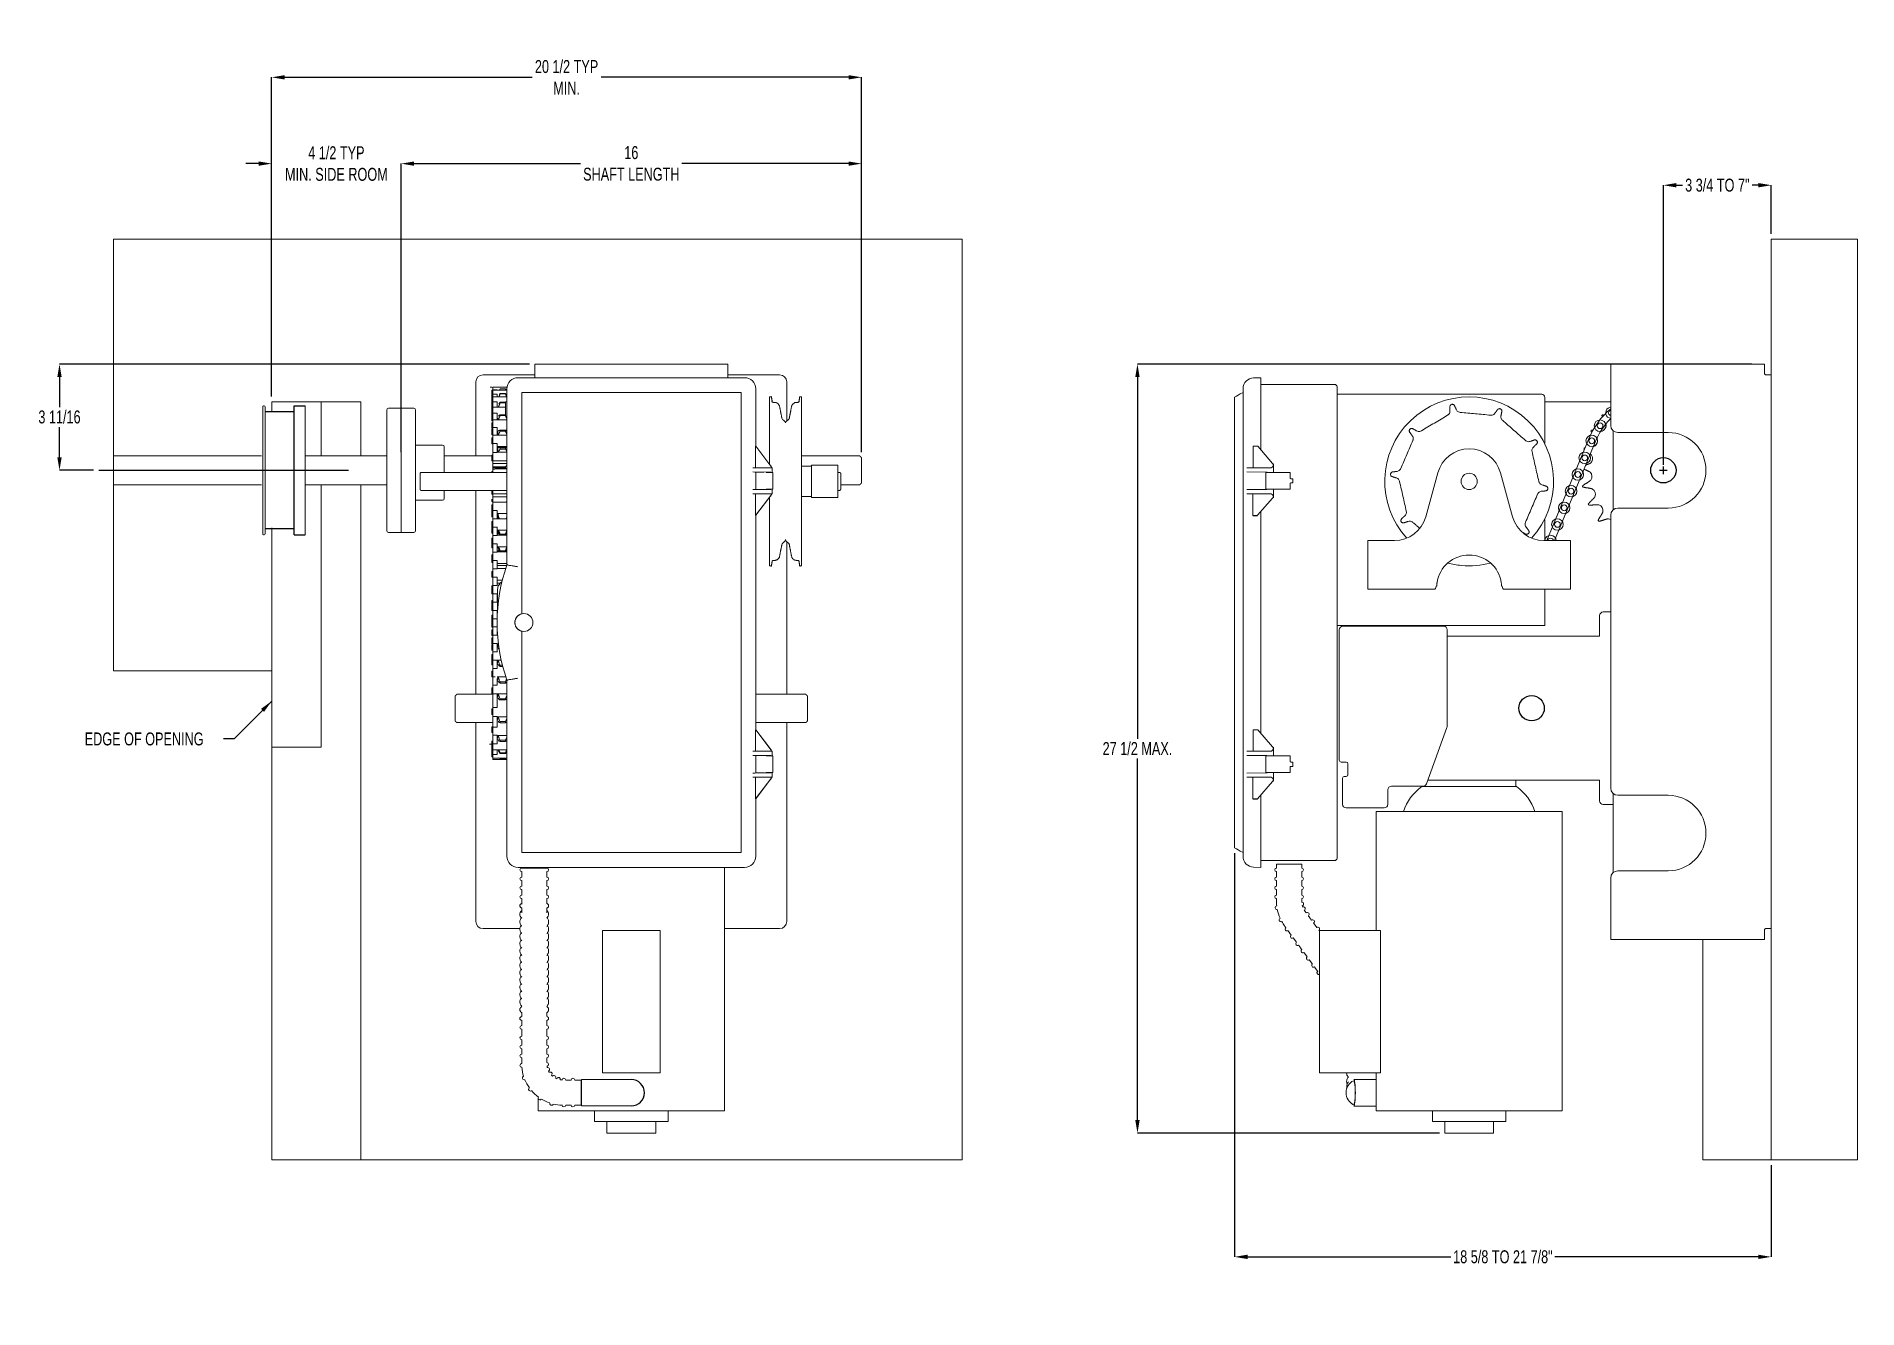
# Model space of a CAD drawing. Header units: inches. Extents: x 1.1 to 22.2, y 6.1 to 20.8.
import ezdxf

# ---------------------------------------------------------------- set-up
doc = ezdxf.new("R2010")
doc.units = ezdxf.units.IN
doc.header["$MEASUREMENT"] = 0
doc.header["$PDSIZE"] = -1
doc.layers.add('DIM', color=1, linetype='Continuous')
doc.styles.add('SLDTEXTSTYLE0', font='ARIAL.TTF', dxfattribs={"width": 0.7})
doc.styles.get("Standard").update_dxf_attribs({"font": 'ARIAL.TTF'})
doc.dimstyles.new('SLDDIMSTYLE0', dxfattribs={"dimtxt": 0.15, "dimasz": 0.15, "dimexe": 0, "dimexo": 0.0625, "dimgap": 0.0375, "dimtad": 0, "dimtih": 1, "dimtoh": 1, "dimdec": 0, "dimlfac": 3, "dimrnd": 1e-09, "dimzin": 12, "dimdsep": 46, "dimtxsty": 'SLDTEXTSTYLE0', "dimsah": 1, "dimcen": 0.09, "dimadec": 0, "dimazin": 0, "dimtfac": 1, "dimtdec": 0, "dimtofl": 0, "dimtmove": 0, "dimatfit": 3, "dimfxl": 0, "dimtolj": 1, "dimtzin": 12, "dimarcsym": 0})
doc.dimstyles.new('SLDDIMSTYLE1', dxfattribs={"dimtxt": 0.15, "dimasz": 0.15, "dimexe": 0, "dimexo": 0.0625, "dimgap": 0.0375, "dimtad": 0, "dimtih": 1, "dimtoh": 1, "dimdec": 0, "dimlfac": 3, "dimrnd": 1e-09, "dimzin": 12, "dimdsep": 46, "dimtxsty": 'SLDTEXTSTYLE0', "dimsah": 1, "dimcen": 0.09, "dimadec": 0, "dimazin": 0, "dimtfac": 1, "dimtdec": 0, "dimtofl": 0, "dimtmove": 0, "dimatfit": 3, "dimfxl": 0, "dimtolj": 1, "dimtzin": 12, "dimarcsym": 0})
doc.dimstyles.new('SLDDIMSTYLE2', dxfattribs={"dimtxt": 0.15, "dimasz": 0.15, "dimexe": 0, "dimexo": 0.0625, "dimgap": 0.0375, "dimtad": 0, "dimtih": 1, "dimtoh": 1, "dimdec": 0, "dimrnd": 1e-09, "dimzin": 0, "dimdsep": 46, "dimtxsty": 'Standard', "dimsah": 1, "dimcen": 0.09, "dimadec": 0, "dimazin": 0, "dimtfac": 1, "dimtdec": 0, "dimtofl": 0, "dimtmove": 0, "dimatfit": 3, "dimfxl": 0, "dimtolj": 1, "dimtzin": 0, "dimarcsym": 0})

msp = doc.modelspace()

# ---------------------------------------------------------------- texts
at = {"layer": 'DIM', "insert": (1.674229, 12.736216), "char_height": 0.15, "attachment_point": 1, "style": 'SLDTEXTSTYLE0'}
msp.add_mtext('EDGE OF OPENING', dxfattribs=at)

# ---------------------------------------------------------------- blocks, each defined once
blk = doc.blocks.new('*D5')
at = {"layer": 'DEFPOINTS', "color": 0}
for p in [(6.89, 17.005), (1.382, 15.774), (1.838, 15.774)]:
    blk.add_point(p, dxfattribs=at)
at = {"layer": 'DIM', "color": 0, "lineweight": -2}
for p, q in [((6.828, 17.005), (1.382, 17.005)), ((1.382, 16.855), (1.382, 16.505)), ((1.382, 15.924), (1.382, 16.274)), ((1.776, 15.774), (1.382, 15.774))]:
    blk.add_line(p, q, dxfattribs=at)
at = {"layer": 'DIM', "color": 0}
for points in [[(1.357, 16.855), (1.407, 16.855), (1.382, 17.005)], [(1.357, 15.924), (1.407, 15.924), (1.382, 15.774)]]:
    blk.add_solid(points, dxfattribs=at)
at = {"layer": 'DIM', "color": 0, "insert": (1.382, 16.467), "char_height": 0.15, "attachment_point": 2, "style": 'SLDTEXTSTYLE0'}
blk.add_mtext('\\A1;3 11/16', dxfattribs=at)
blk = doc.blocks.new('*D6')
at = {"color": 0, "linetype": 'ByBlock', "lineweight": -2}
for p, q in [((3.69, 19.327), (3.54, 19.327)), ((3.84, 16.628), (3.84, 19.327)), ((5.34, 15.983), (5.34, 19.327)), ((5.49, 19.327), (5.64, 19.327))]:
    blk.add_line(p, q, dxfattribs=at)
at = {"color": 0, "linetype": 'ByBlock'}
for points in [[(3.84, 19.327), (3.69, 19.302), (3.69, 19.352)], [(5.34, 19.327), (5.49, 19.302), (5.49, 19.352)]]:
    blk.add_solid(points, dxfattribs=at)
at = {"layer": 'DEFPOINTS', "color": 0, "linetype": 'ByBlock'}
for p in [(3.84, 16.565), (5.34, 15.92)]:
    blk.add_point(p, dxfattribs=at)
at = {"color": 0, "linetype": 'ByBlock', "insert": (4.59, 19.327), "char_height": 0.15, "attachment_point": 5, "style": 'SLDTEXTSTYLE0'}
blk.add_mtext('4 1/2 TYP\\PMIN. SIDE ROOM', dxfattribs=at)
blk = doc.blocks.new('*D10')
at = {"layer": 'DEFPOINTS', "color": 0}
for p in [(5.34, 19.327), (5.34, 15.92), (10.674, 15.92)]:
    blk.add_point(p, dxfattribs=at)
at = {"layer": 'DIM', "color": 0, "lineweight": -2}
for p, q in [((5.34, 15.983), (5.34, 19.327)), ((5.49, 19.327), (7.42, 19.327)), ((10.524, 19.327), (8.594, 19.327)), ((10.674, 15.983), (10.674, 19.327))]:
    blk.add_line(p, q, dxfattribs=at)
at = {"layer": 'DIM', "color": 0}
for points in [[(5.49, 19.352), (5.49, 19.302), (5.34, 19.327)], [(10.524, 19.352), (10.524, 19.302), (10.674, 19.327)]]:
    blk.add_solid(points, dxfattribs=at)
at = {"layer": 'DIM', "color": 0, "insert": (8.007, 19.53), "char_height": 0.15, "attachment_point": 2, "style": 'SLDTEXTSTYLE0'}
blk.add_mtext('\\A1;16\\PSHAFT LENGTH', dxfattribs=at)
blk = doc.blocks.new('*D7')
at = {"color": 0, "linetype": 'ByBlock', "lineweight": -2}
for p, q in [((3.84, 16.628), (3.84, 20.327)), ((3.99, 20.327), (6.858, 20.327)), ((10.524, 20.327), (7.656, 20.327)), ((10.674, 16.555), (10.674, 20.327))]:
    blk.add_line(p, q, dxfattribs=at)
at = {"color": 0, "linetype": 'ByBlock'}
for points in [[(3.84, 20.327), (3.99, 20.302), (3.99, 20.352)], [(10.674, 20.327), (10.524, 20.302), (10.524, 20.352)]]:
    blk.add_solid(points, dxfattribs=at)
at = {"layer": 'DEFPOINTS', "color": 0, "linetype": 'ByBlock'}
for p in [(3.84, 16.565), (10.674, 16.492)]:
    blk.add_point(p, dxfattribs=at)
at = {"color": 0, "linetype": 'ByBlock', "insert": (7.257, 20.327), "char_height": 0.15, "attachment_point": 5, "style": 'SLDTEXTSTYLE0'}
blk.add_mtext('20 1/2 TYP\\PMIN.', dxfattribs=at)
blk = doc.blocks.new('*D11')
at = {"color": 0, "linetype": 'ByBlock', "lineweight": -2}
for p, q in [((20.988, 17.005), (13.871, 17.005)), ((13.871, 16.855), (13.871, 12.664)), ((13.871, 8.244), (13.871, 12.434)), ((17.369, 8.094), (13.871, 8.094))]:
    blk.add_line(p, q, dxfattribs=at)
at = {"color": 0, "linetype": 'ByBlock'}
for points in [[(13.871, 17.005), (13.846, 16.855), (13.896, 16.855)], [(13.871, 8.094), (13.846, 8.244), (13.896, 8.244)]]:
    blk.add_solid(points, dxfattribs=at)
at = {"layer": 'DEFPOINTS', "color": 0, "linetype": 'ByBlock'}
for p in [(21.051, 17.005), (17.432, 8.094)]:
    blk.add_point(p, dxfattribs=at)
at = {"color": 0, "linetype": 'ByBlock', "insert": (13.871, 12.549), "char_height": 0.15, "attachment_point": 5, "style": 'SLDTEXTSTYLE0'}
blk.add_mtext('27 1/2 MAX.', dxfattribs=at)
blk = doc.blocks.new('*D8')
at = {"color": 0, "linetype": 'ByBlock', "lineweight": -2}
for p, q in [((19.964, 15.836), (19.964, 19.077)), ((20.114, 19.077), (20.185, 19.077)), ((21.064, 19.077), (20.993, 19.077)), ((21.214, 18.514), (21.214, 19.077))]:
    blk.add_line(p, q, dxfattribs=at)
at = {"color": 0, "linetype": 'ByBlock'}
for points in [[(19.964, 19.077), (20.114, 19.052), (20.114, 19.102)], [(21.214, 19.077), (21.064, 19.052), (21.064, 19.102)]]:
    blk.add_solid(points, dxfattribs=at)
at = {"layer": 'DEFPOINTS', "color": 0, "linetype": 'ByBlock'}
for p in [(21.214, 18.452), (19.964, 15.774)]:
    blk.add_point(p, dxfattribs=at)
at = {"color": 0, "linetype": 'ByBlock', "insert": (20.589, 19.077), "char_height": 0.15, "attachment_point": 5, "style": 'SLDTEXTSTYLE0'}
blk.add_mtext('3 3/4 TO 7"', dxfattribs=at)
blk = doc.blocks.new('*D9')
at = {"color": 0, "linetype": 'ByBlock', "lineweight": -2}
for p, q in [((14.996, 11.337), (14.996, 6.66)), ((21.214, 7.723), (21.214, 6.66)), ((15.146, 6.66), (17.503, 6.66)), ((21.064, 6.66), (18.708, 6.66))]:
    blk.add_line(p, q, dxfattribs=at)
at = {"color": 0, "linetype": 'ByBlock'}
for points in [[(14.996, 6.66), (15.146, 6.635), (15.146, 6.685)], [(21.214, 6.66), (21.064, 6.635), (21.064, 6.685)]]:
    blk.add_solid(points, dxfattribs=at)
at = {"layer": 'DEFPOINTS', "color": 0, "linetype": 'ByBlock'}
for p in [(14.996, 11.4), (21.214, 7.785)]:
    blk.add_point(p, dxfattribs=at)
at = {"color": 0, "linetype": 'ByBlock', "insert": (18.105, 6.66), "char_height": 0.15, "attachment_point": 5, "style": 'SLDTEXTSTYLE0'}
blk.add_mtext('18 5/8 TO 21 7/8"', dxfattribs=at)

# ---------------------------------------------------------------- dimensions: what is measured, and where the dimension line sits
at = {"layer": 'DIM'}
for base, p1, p2, text, dimstyle, picture, middle in [((10.673683, 20.326794), (3.84035, 16.565237), (10.673683, 16.492321), '<> TYP\\PMIN.', 'SLDDIMSTYLE0', '*D7', (7.257016, 20.326794)), ((5.34035, 19.326794), (3.84035, 16.565237), (5.34035, 15.920071), '<> TYP\\PMIN. SIDE ROOM', 'SLDDIMSTYLE1', '*D6', (4.59035, 19.326794)), ((5.34035, 19.326794), (10.673683, 15.920071), (5.34035, 15.920071), '<>\\PSHAFT LENGTH', 'SLDDIMSTYLE0', '*D10', (8.007016, 19.326794)), ((21.213982, 19.076794), (19.963982, 15.773571), (21.213982, 18.451794), '<> TO 7"', 'SLDDIMSTYLE1', '*D8', (20.588982, 19.076794)), ((21.213982, 6.660127), (14.996317, 11.399612), (21.213982, 7.785128), '<> TO 21 7/8"', 'SLDDIMSTYLE0', '*D9', (18.10515, 6.660127))]:
    dim = msp.add_linear_dim(base=base, p1=p1, p2=p2, text=text, dimstyle=dimstyle, override={"dimdec": 4, "dimlunit": 5, "dimfrac": 2}, dxfattribs=at)
    dim.commit()
    dim.dimension.update_dxf_attribs({"geometry": picture, "text_midpoint": middle})
dim = msp.add_linear_dim(base=(1.382016, 15.773571), p1=(6.89035, 17.005237), p2=(1.838154, 15.773571), angle=90, dimstyle='SLDDIMSTYLE0', override={"dimdec": 4, "dimlunit": 5, "dimfrac": 2}, dxfattribs=at)
dim.commit()
dim.dimension.update_dxf_attribs({"geometry": '*D5', "text_midpoint": (1.382016, 16.389404)})
dim = msp.add_linear_dim(base=(13.871317, 8.093571), p1=(21.050649, 17.005237), p2=(17.431649, 8.093571), angle=90, text='27 1/2 MAX.', dimstyle='SLDDIMSTYLE0', override={"dimdec": 4, "dimlunit": 5, "dimfrac": 2}, dxfattribs=at)
dim.commit()
dim.dimension.update_dxf_attribs({"geometry": '*D11', "text_midpoint": (13.871317, 12.549404)})

# ---------------------------------------------------------------- linework, layer by layer
at = {"color": 7, "linetype": 'Continuous', "lineweight": 15}
for p, q in [((2.007016, 18.451794), (2.007016, 13.451794)), ((11.84035, 18.451794), (2.007016, 18.451794)), ((11.84035, 7.785128), (11.84035, 18.451794)), ((22.213982, 18.451794), (21.213982, 18.451794)), ((21.213982, 7.785128), (21.213982, 18.451794)), ((22.213982, 7.785128), (22.213982, 18.451794)), ((6.289516, 16.880237), (6.81035, 16.880237)), ((6.89035, 16.880237), (6.81035, 16.880237)), ((6.89035, 17.005237), (6.97035, 17.005237)), ((6.89035, 17.005237), (6.89035, 16.846974)), ((6.97035, 17.005237), (9.043683, 17.005237)), ((9.043683, 17.005237), (9.123683, 17.005237)), ((9.123683, 17.005237), (9.123683, 16.925237)), ((9.123683, 16.846974), (9.123683, 16.925237)), ((9.203683, 16.880237), (9.123683, 16.880237)), ((9.203683, 16.880237), (9.724516, 16.880237)), ((19.353649, 16.965237), (19.353649, 17.005237)), ((19.353649, 17.005237), (19.436982, 17.005237)), ((19.353649, 16.965237), (19.353649, 16.925237)), ((19.353649, 16.294404), (19.353649, 16.925237)), ((21.050649, 17.005237), (19.436982, 17.005237)), ((21.050649, 17.005237), (21.133982, 17.005237)), ((21.133982, 17.005237), (21.133982, 16.965237)), ((21.133982, 16.925237), (21.133982, 16.965237)), ((21.133982, 16.925237), (21.133982, 16.900237)), ((21.173982, 16.880237), (21.153982, 16.880237)), ((21.173982, 16.880237), (21.213982, 16.880237)), ((6.206183, 16.796904), (6.206183, 15.940071)), ((6.392183, 16.667133), (6.392183, 16.702548)), ((6.40135, 16.705899), (6.40135, 16.735882)), ((6.40135, 16.705899), (6.454683, 16.705899)), ((6.40135, 16.700955), (6.40135, 16.705899)), ((6.40135, 16.657728), (6.40135, 16.700955)), ((6.454683, 16.700955), (6.454683, 16.705899)), ((6.486433, 16.717196), (6.486433, 16.719083)), ((6.486433, 16.719083), (6.548683, 16.719083)), ((6.548683, 16.717196), (6.486433, 16.717196)), ((6.548683, 16.717196), (6.548683, 16.719083)), ((6.566466, 16.718337), (6.566466, 14.677294)), ((9.320102, 16.846974), (6.695102, 16.846974)), ((6.736769, 14.12242), (6.736769, 16.676671)), ((9.278436, 16.676671), (6.736769, 16.676671)), ((9.278436, 11.343337), (9.278436, 16.676671)), ((9.448739, 16.051671), (9.448739, 16.718337)), ((9.80785, 16.343416), (9.80785, 16.796904)), ((15.093788, 16.718337), (15.093788, 16.7205)), ((15.093788, 11.301671), (15.093788, 16.718337)), ((15.216607, 16.845481), (15.302122, 16.846974)), ((15.302122, 16.846974), (15.302122, 16.718337)), ((15.302122, 16.769104), (16.146382, 16.769104)), ((15.302122, 16.008925), (15.302122, 16.718337)), ((16.146382, 16.769104), (16.153049, 16.769104)), ((16.182982, 16.739171), (16.182982, 12.653377)), ((3.84035, 16.448645), (3.84035, 16.565237)), ((3.84035, 16.565237), (4.873683, 16.565237)), ((4.413683, 15.940237), (4.413683, 16.565237)), ((4.873683, 16.07814), (4.873683, 16.565237)), ((4.873683, 15.940237), (4.873683, 16.565237)), ((5.173683, 15.873631), (5.173683, 16.472321)), ((5.34035, 15.876495), (5.34035, 16.492321)), ((5.34035, 16.492321), (5.34035, 15.054821)), ((5.507016, 16.472321), (5.507016, 15.074821)), ((6.392183, 16.667133), (6.392183, 16.667622)), ((6.392183, 16.600955), (6.392183, 16.667133)), ((6.392183, 16.589923), (6.392183, 16.600955)), ((6.392183, 16.587359), (6.392183, 16.589923)), ((6.392183, 16.523257), (6.392183, 16.587359)), ((6.392183, 16.477707), (6.392183, 16.523257)), ((6.392183, 16.467145), (6.392183, 16.473314)), ((6.392183, 16.406648), (6.392183, 16.467145)), ((6.40135, 16.657728), (6.454683, 16.657728)), ((6.40135, 16.623257), (6.40135, 16.657728)), ((6.40135, 16.56562), (6.40135, 16.623257)), ((6.40135, 16.56562), (6.454683, 16.56562)), ((6.40135, 16.505444), (6.40135, 16.56562)), ((6.40135, 16.434153), (6.40135, 16.506648)), ((6.454683, 16.623257), (6.454683, 16.657728)), ((6.454683, 16.505444), (6.454683, 16.56562)), ((6.486433, 16.659871), (6.486433, 16.664834)), ((6.486433, 16.664834), (6.548683, 16.664834)), ((6.548683, 16.659871), (6.486433, 16.659871)), ((6.486433, 16.554765), (6.486433, 16.562536)), ((6.486433, 16.562536), (6.548683, 16.562536)), ((6.548683, 16.554765), (6.486433, 16.554765)), ((6.548683, 16.659871), (6.548683, 16.664834)), ((6.548683, 16.554765), (6.548683, 16.562536)), ((6.550683, 16.568571), (6.566466, 16.568571)), ((9.608616, 16.623515), (9.608616, 15.84255)), ((9.97975, 14.671138), (9.97975, 16.623515)), ((16.182982, 16.655237), (18.502316, 16.655237)), ((18.502316, 16.655237), (18.543982, 16.655237)), ((18.554316, 16.655237), (18.543982, 16.655237)), ((18.590982, 16.618571), (18.590982, 16.566404)), ((18.590982, 16.566404), (18.590982, 16.086305)), ((18.590982, 16.565237), (19.353649, 16.565237)), ((19.343667, 16.467145), (19.353649, 16.47198)), ((6.392183, 16.346081), (6.392183, 16.406648)), ((6.392183, 16.312466), (6.392183, 16.323591)), ((6.392183, 16.256924), (6.392183, 16.312466)), ((6.392183, 16.18435), (6.392183, 16.251016)), ((6.40135, 16.434153), (6.454683, 16.434153)), ((6.40135, 16.356888), (6.40135, 16.434153)), ((6.454683, 16.356888), (6.40135, 16.356888)), ((6.40135, 16.269861), (6.40135, 16.356888)), ((6.40135, 16.269861), (6.454683, 16.269861)), ((6.40135, 16.179347), (6.40135, 16.269861)), ((6.454683, 16.356888), (6.454683, 16.434153)), ((6.454683, 16.179347), (6.454683, 16.269861)), ((6.460433, 16.356924), (6.460433, 16.373314)), ((6.486433, 16.407545), (6.486433, 16.417705)), ((6.486433, 16.417705), (6.548683, 16.417705)), ((6.548683, 16.407545), (6.486433, 16.407545)), ((6.548683, 16.407545), (6.548683, 16.417705)), ((6.550683, 16.401904), (6.566466, 16.401904)), ((5.84035, 16.045237), (5.84035, 15.749237)), ((6.392183, 16.13101), (6.392183, 16.148194)), ((6.392183, 16.081527), (6.392183, 16.13101)), ((6.454683, 16.179347), (6.40135, 16.179347)), ((6.40135, 16.082568), (6.40135, 16.179347)), ((6.40135, 16.082568), (6.454683, 16.082568)), ((6.40135, 15.981299), (6.40135, 16.082568)), ((6.454683, 15.981299), (6.454683, 16.082568)), ((6.460433, 16.181527), (6.460433, 16.223591)), ((6.460433, 15.983991), (6.460433, 16.049244)), ((6.563529, 16.039826), (6.471587, 16.039826)), ((6.486433, 16.226148), (6.486433, 16.238149)), ((6.486433, 16.238149), (6.548683, 16.238149)), ((6.548683, 16.226148), (6.486433, 16.226148)), ((6.548683, 16.226148), (6.548683, 16.238149)), ((9.447129, 16.051671), (9.447129, 15.801671)), ((9.447129, 16.051671), (9.448981, 16.051671)), ((9.636642, 15.804459), (9.448981, 16.051671)), ((9.44987, 16.051671), (9.448981, 16.051671)), ((9.44987, 16.051671), (9.600876, 15.852746)), ((15.212952, 16.051671), (15.212952, 15.801671)), ((15.212952, 16.051671), (15.215018, 16.051671)), ((15.265937, 16.051671), (15.215018, 16.051671)), ((15.265937, 16.051671), (15.43433, 15.852746)), ((18.61376, 14.958571), (19.095567, 16.130702)), ((18.703859, 14.958571), (19.172643, 16.09902)), ((19.383982, 15.317045), (19.383982, 16.230097)), ((20.020315, 16.211071), (19.436982, 16.211071)), ((5.173683, 15.074821), (5.173683, 15.873631)), ((5.34035, 15.054821), (5.34035, 15.876495)), ((6.392183, 15.950657), (6.392183, 15.883991)), ((6.40135, 15.981299), (6.454683, 15.981299)), ((6.40135, 15.981299), (6.40135, 15.885031)), ((6.566466, 15.885031), (6.40135, 15.885031)), ((6.40135, 15.788609), (6.40135, 15.885031)), ((6.486433, 16.020351), (6.486433, 16.033547)), ((6.486433, 16.033547), (6.548683, 16.033547)), ((6.548683, 16.020351), (6.486433, 16.020351)), ((6.548683, 16.020351), (6.548683, 16.033547)), ((9.600876, 15.852746), (9.611826, 15.838322)), ((10.09485, 15.457737), (10.09485, 15.832737)), ((10.400849, 15.645237), (10.400849, 15.832737)), ((10.673683, 15.920071), (10.673683, 15.836097)), ((10.673683, 15.836097), (10.673683, 15.832964)), ((10.673683, 15.832964), (10.673683, 15.753732)), ((15.43433, 15.852746), (15.44654, 15.838322)), ((15.43433, 15.852746), (15.448594, 15.843406)), ((15.448594, 15.800944), (15.448594, 15.843406)), ((5.559183, 15.645237), (5.559183, 15.739237)), ((5.559183, 15.551237), (5.559183, 15.645237)), ((6.392183, 15.757968), (6.392183, 15.749237)), ((6.40135, 15.81493), (6.548683, 15.81493)), ((6.548683, 15.801251), (6.40135, 15.801251)), ((6.40135, 15.788609), (6.42585, 15.788609)), ((6.40135, 15.788609), (6.40135, 15.749237)), ((6.548683, 15.801251), (6.548683, 15.81493)), ((9.416132, 15.801671), (9.630028, 15.801671)), ((9.416132, 15.754033), (9.615262, 15.752057)), ((9.448739, 15.752586), (9.447246, 15.753332)), ((9.542773, 15.751671), (9.448739, 15.752586)), ((9.448739, 15.550756), (9.448739, 15.752586)), ((9.647072, 15.747504), (9.567751, 15.747504)), ((9.630028, 15.801671), (9.638739, 15.801671)), ((9.636642, 15.804459), (9.636642, 15.801671)), ((9.638739, 15.747504), (9.638739, 15.801671)), ((10.400849, 15.457737), (10.400849, 15.645237)), ((10.434183, 15.739237), (10.434183, 15.551237)), ((10.673683, 15.753732), (10.673683, 15.627071)), ((15.136241, 15.801671), (15.379467, 15.801671)), ((15.136241, 15.754033), (15.362676, 15.752057)), ((15.455315, 15.747504), (15.358649, 15.747504)), ((15.379467, 15.801671), (15.395315, 15.801671)), ((15.395315, 15.801671), (15.418649, 15.801671)), ((15.418649, 15.801671), (15.424286, 15.801671)), ((15.424286, 15.804459), (15.424286, 15.801671)), ((15.475315, 15.747504), (15.455315, 15.747504)), ((15.638649, 15.747504), (15.475315, 15.747504)), ((15.638649, 15.686671), (15.638649, 15.747504)), ((15.638649, 15.555837), (15.638649, 15.616671)), ((15.655882, 15.676671), (15.648649, 15.676671)), ((15.648649, 15.626671), (15.655882, 15.626671)), ((15.669216, 15.676671), (15.655882, 15.676671)), ((15.655882, 15.626671), (15.669216, 15.626671)), ((15.669216, 15.676671), (15.669216, 15.626671)), ((17.210478, 15.235284), (17.350819, 15.745191)), ((18.077145, 15.745191), (18.217486, 15.235284)), ((4.413683, 12.565237), (4.413683, 15.606904)), ((4.873683, 7.785128), (4.873683, 15.606904)), ((5.84035, 15.541237), (5.84035, 15.522731)), ((5.84035, 15.522731), (5.84035, 15.479994)), ((5.84035, 15.479994), (5.84035, 15.446939)), ((6.206183, 15.541237), (6.206183, 13.178279)), ((6.392183, 15.541237), (6.392183, 15.498612)), ((6.392183, 15.410841), (6.392183, 15.440237)), ((6.40135, 15.541237), (6.40135, 15.499652)), ((6.566466, 15.499652), (6.40135, 15.499652)), ((6.40135, 15.40323), (6.40135, 15.499652)), ((6.40135, 15.40323), (6.50843, 15.405922)), ((6.40135, 15.40323), (6.40135, 15.306963)), ((9.615262, 15.551284), (9.416132, 15.549308)), ((9.630028, 15.501671), (9.416132, 15.501671)), ((9.446887, 15.251671), (9.446887, 15.501671)), ((9.446887, 15.251671), (9.636473, 15.498678)), ((9.447246, 15.550009), (9.448739, 15.550756)), ((9.600719, 15.450923), (9.448018, 15.251973)), ((9.448739, 15.550756), (9.542773, 15.551671)), ((9.567751, 15.555837), (9.647072, 15.555837)), ((9.600876, 15.451136), (9.600719, 15.450923)), ((9.600719, 15.450923), (9.600876, 15.450923)), ((9.600876, 15.451136), (9.611717, 15.465266)), ((9.611717, 15.464894), (9.600876, 15.450923)), ((9.600876, 15.450923), (9.600876, 15.451136)), ((9.608616, 15.460074), (9.608616, 14.66696)), ((9.611717, 15.465266), (9.611717, 15.464894)), ((9.638739, 15.501671), (9.630028, 15.501671)), ((9.636473, 15.498678), (9.636473, 15.501671)), ((9.638739, 15.501671), (9.638739, 15.555837)), ((15.362676, 15.551284), (15.136241, 15.549308)), ((15.379467, 15.501671), (15.136241, 15.501671)), ((15.20907, 15.251671), (15.20907, 15.501671)), ((15.434472, 15.450923), (15.260833, 15.251973)), ((15.358649, 15.555837), (15.455315, 15.555837)), ((15.395315, 15.501671), (15.379467, 15.501671)), ((15.418649, 15.501671), (15.395315, 15.501671)), ((15.424653, 15.501671), (15.418649, 15.501671)), ((15.424653, 15.498678), (15.424653, 15.501671)), ((15.43433, 15.451136), (15.446419, 15.465266)), ((15.446419, 15.464894), (15.43433, 15.450923)), ((15.43433, 15.450923), (15.43433, 15.451136)), ((15.434472, 15.450923), (15.43433, 15.450923)), ((15.434472, 15.450923), (15.448602, 15.459975)), ((15.446665, 15.464894), (15.446419, 15.465266)), ((15.446419, 15.465266), (15.446419, 15.464894)), ((15.446665, 15.464894), (15.446419, 15.464894)), ((15.448602, 15.502397), (15.448602, 15.459975)), ((15.475315, 15.555837), (15.455315, 15.555837)), ((15.638649, 15.555837), (15.475315, 15.555837)), ((6.392183, 15.372589), (6.392183, 15.305922)), ((6.392183, 15.234118), (6.392183, 15.300784)), ((6.454683, 15.306963), (6.40135, 15.306963)), ((6.40135, 15.210541), (6.40135, 15.306963)), ((6.40135, 15.210541), (6.454683, 15.210541)), ((6.40135, 15.210541), (6.40135, 15.114273)), ((6.454683, 15.210541), (6.454683, 15.306963)), ((6.460433, 15.213232), (6.460433, 15.272589)), ((9.446887, 15.251671), (9.447246, 15.251671)), ((9.447246, 15.251671), (9.448574, 15.251671)), ((9.448018, 15.251973), (9.448574, 15.251973)), ((9.448574, 15.251973), (9.448341, 15.251671)), ((9.448574, 15.251671), (9.448574, 15.251973)), ((9.448739, 12.768337), (9.448739, 15.252913)), ((15.302122, 12.725592), (15.302122, 15.299281)), ((18.590982, 15.20417), (18.590982, 14.958571)), ((19.353649, 12.091071), (19.353649, 15.252737)), ((19.436982, 15.336071), (20.020315, 15.336071)), ((3.84035, 12.565237), (3.84035, 15.105897)), ((6.392183, 15.179899), (6.392183, 15.113233)), ((6.392183, 15.093725), (6.392183, 15.110909)), ((6.392183, 15.044243), (6.392183, 15.093725)), ((6.392183, 14.98721), (6.392183, 14.920543)), ((6.454683, 15.114273), (6.40135, 15.114273)), ((6.40135, 15.017851), (6.40135, 15.114273)), ((6.40135, 15.017851), (6.454683, 15.017851)), ((6.40135, 15.017851), (6.40135, 14.921583)), ((6.454683, 15.017851), (6.454683, 15.114273)), ((6.460433, 15.07941), (6.460433, 15.029911)), ((6.460433, 15.020543), (6.460433, 15.029911)), ((6.486433, 15.025436), (6.486433, 15.034001)), ((6.486433, 15.034001), (6.548683, 15.034001)), ((6.548683, 15.025436), (6.486433, 15.025436)), ((6.548683, 15.025436), (6.548683, 15.034001)), ((6.392183, 14.87487), (6.392183, 14.920543)), ((6.392183, 14.79452), (6.392183, 14.727853)), ((6.454683, 14.921583), (6.40135, 14.921583)), ((6.40135, 14.825162), (6.40135, 14.921583)), ((6.40135, 14.825162), (6.454683, 14.825162)), ((6.40135, 14.825162), (6.40135, 14.728894)), ((6.454683, 14.825162), (6.454683, 14.921583)), ((6.469898, 14.859885), (6.471852, 14.853747)), ((6.486433, 14.839559), (6.486433, 14.842422)), ((6.486433, 14.842422), (6.548683, 14.842422)), ((6.548683, 14.839559), (6.486433, 14.839559)), ((6.548683, 14.839559), (6.548683, 14.842422)), ((9.794183, 14.971461), (9.794183, 14.968571)), ((9.80785, 14.431237), (9.80785, 14.947059)), ((16.540649, 14.471237), (16.540649, 14.958571)), ((16.540649, 14.958571), (16.847315, 14.958571)), ((18.580649, 14.958571), (18.887315, 14.958571)), ((18.887315, 14.958571), (18.887315, 14.471237)), ((6.392183, 14.705497), (6.392183, 14.727853)), ((6.392183, 14.601831), (6.392183, 14.602791)), ((6.392183, 14.601831), (6.392183, 14.535164)), ((6.454683, 14.728894), (6.40135, 14.728894)), ((6.40135, 14.632472), (6.40135, 14.728894)), ((6.40135, 14.632472), (6.454683, 14.632472)), ((6.40135, 14.632472), (6.40135, 14.536204)), ((6.454683, 14.632472), (6.454683, 14.728894)), ((9.630016, 14.667763), (9.630016, 14.663571)), ((9.97975, 14.66696), (9.97975, 14.671138)), ((6.392183, 14.409141), (6.392183, 14.433418)), ((6.392183, 14.409141), (6.392183, 14.342474)), ((6.454683, 14.536204), (6.40135, 14.536204)), ((6.40135, 14.439783), (6.40135, 14.536204)), ((6.40135, 14.439783), (6.454683, 14.439783)), ((6.40135, 14.439783), (6.40135, 14.343515)), ((6.454683, 14.439783), (6.454683, 14.536204)), ((9.80785, 13.178279), (9.80785, 14.431237)), ((16.540649, 14.395237), (16.540649, 14.471237)), ((16.540649, 14.395237), (17.312888, 14.395237)), ((17.337656, 14.431237), (17.330204, 14.431237)), ((18.09776, 14.431237), (18.090309, 14.431237)), ((18.115076, 14.395237), (18.887315, 14.395237)), ((18.590982, 14.395237), (18.590982, 13.973571)), ((18.887315, 14.471237), (18.887315, 14.395237)), ((6.392183, 14.246861), (6.392183, 14.264045)), ((6.392183, 14.216451), (6.392183, 14.246861)), ((6.392183, 14.216451), (6.392183, 14.149785)), ((6.454683, 14.343515), (6.40135, 14.343515)), ((6.40135, 14.247093), (6.40135, 14.343515)), ((6.40135, 14.247093), (6.454683, 14.247093)), ((6.40135, 14.247093), (6.40135, 14.150825)), ((6.454683, 14.150825), (6.40135, 14.150825)), ((6.40135, 14.054403), (6.40135, 14.150825)), ((6.454683, 14.247093), (6.454683, 14.343515)), ((6.454683, 14.112023), (6.454683, 14.150825)), ((6.392183, 14.077488), (6.392183, 14.094672)), ((6.392183, 14.028005), (6.392183, 14.077488)), ((6.392183, 14.023762), (6.392183, 13.957095)), ((6.40135, 14.054403), (6.452576, 14.054403)), ((6.40135, 14.054403), (6.40135, 13.958136)), ((6.452755, 13.958136), (6.40135, 13.958136)), ((6.40135, 13.861714), (6.40135, 13.958136)), ((16.182982, 13.973571), (18.590982, 13.973571)), ((16.251238, 13.966904), (17.417905, 13.966904)), ((19.225649, 13.850237), (19.225649, 14.090237)), ((19.267316, 14.131904), (19.353649, 14.131904)), ((6.392183, 13.908115), (6.392183, 13.925299)), ((6.392183, 13.858633), (6.392183, 13.908115)), ((6.392183, 13.831072), (6.392183, 13.764406)), ((6.392183, 13.738742), (6.392183, 13.755926)), ((6.392183, 13.68926), (6.392183, 13.738742)), ((6.40135, 13.861714), (6.454683, 13.861714)), ((6.40135, 13.861714), (6.40135, 13.765446)), ((6.454683, 13.765446), (6.40135, 13.765446)), ((6.40135, 13.669024), (6.40135, 13.765446)), ((6.454683, 13.861714), (6.454683, 13.907985)), ((6.454683, 13.669024), (6.454683, 13.765446)), ((6.460433, 13.731391), (6.460433, 13.764762)), ((6.736769, 11.343337), (6.736769, 13.897588)), ((16.209572, 12.719188), (16.209572, 13.925237)), ((17.459571, 13.925237), (17.459571, 12.809619)), ((17.459571, 13.850237), (19.225649, 13.850237)), ((6.392183, 13.638383), (6.392183, 13.571716)), ((6.392183, 13.569369), (6.392183, 13.571716)), ((6.392183, 13.519887), (6.392183, 13.569369)), ((6.40135, 13.669024), (6.454683, 13.669024)), ((6.40135, 13.669024), (6.40135, 13.572757)), ((6.454683, 13.572757), (6.40135, 13.572757)), ((6.40135, 13.476335), (6.40135, 13.572757)), ((6.454683, 13.476335), (6.454683, 13.572757)), ((6.460433, 13.538702), (6.460433, 13.572072)), ((6.486433, 13.501332), (6.486433, 13.51548)), ((6.486433, 13.51548), (6.51407, 13.51548)), ((2.007016, 13.451794), (3.84035, 13.451794)), ((6.392183, 13.445693), (6.392183, 13.379026)), ((6.40135, 13.476335), (6.454683, 13.476335)), ((6.40135, 13.476335), (6.40135, 13.380067)), ((6.428239, 13.380067), (6.40135, 13.380067)), ((6.40135, 13.283645), (6.40135, 13.380067)), ((6.454683, 13.283645), (6.454683, 13.359802)), ((6.460433, 13.346012), (6.460433, 13.379383)), ((6.517729, 13.501332), (6.486433, 13.501332)), ((6.486433, 13.308643), (6.486433, 13.32279)), ((6.486433, 13.32279), (6.548683, 13.32279)), ((6.548683, 13.308643), (6.486433, 13.308643)), ((6.548683, 13.308643), (6.548683, 13.32279)), ((6.566466, 13.342714), (6.566466, 11.301671)), ((5.96535, 12.870238), (5.96535, 13.157528)), ((5.98535, 13.178279), (6.40135, 13.178279)), ((6.392183, 13.253003), (6.392183, 13.186337)), ((6.40135, 13.283645), (6.454683, 13.283645)), ((6.40135, 13.283645), (6.40135, 13.184622)), ((6.454683, 13.184622), (6.40135, 13.184622)), ((6.40135, 13.026913), (6.40135, 13.184622)), ((6.454683, 13.026913), (6.454683, 13.184622)), ((6.460433, 13.150568), (6.460433, 13.183938)), ((6.486433, 13.113198), (6.486433, 13.127346)), ((6.486433, 13.127346), (6.548683, 13.127346)), ((6.548683, 13.113198), (6.486433, 13.113198)), ((6.548683, 13.113198), (6.548683, 13.127346)), ((9.448739, 13.178279), (10.028683, 13.178279)), ((10.048683, 13.157528), (10.048683, 12.870238)), ((6.392183, 12.942755), (6.392183, 13.009422)), ((6.454683, 13.026913), (6.40135, 13.026913)), ((6.40135, 12.919276), (6.40135, 13.026913)), ((6.40135, 12.919276), (6.454683, 12.919276)), ((6.40135, 12.798383), (6.40135, 12.919276)), ((6.454683, 12.798383), (6.454683, 12.919276)), ((6.460433, 12.885221), (6.460433, 12.918592)), ((6.206183, 12.850238), (6.206183, 10.546904)), ((6.392183, 12.73547), (6.392183, 12.802137)), ((6.454683, 12.798383), (6.40135, 12.798383)), ((6.40135, 12.702821), (6.40135, 12.798383)), ((6.40135, 12.702821), (6.454683, 12.702821)), ((6.40135, 12.605596), (6.40135, 12.702821)), ((6.454683, 12.605596), (6.454683, 12.702821)), ((6.460433, 12.668766), (6.460433, 12.702137)), ((6.486433, 12.847852), (6.486433, 12.861999)), ((6.486433, 12.861999), (6.548683, 12.861999)), ((6.548683, 12.847852), (6.486433, 12.847852)), ((6.548683, 12.847852), (6.548683, 12.861999)), ((9.447129, 12.768337), (9.447129, 12.518337)), ((9.447129, 12.768337), (9.448981, 12.768337)), ((9.636642, 12.521126), (9.448981, 12.768337)), ((9.44987, 12.768337), (9.448981, 12.768337)), ((9.44987, 12.768337), (9.600876, 12.569412)), ((9.80785, 10.546904), (9.80785, 12.850238)), ((15.212952, 12.768337), (15.212952, 12.518337)), ((15.212952, 12.768337), (15.215018, 12.768337)), ((15.265937, 12.768337), (15.215018, 12.768337)), ((15.265937, 12.768337), (15.43433, 12.569412)), ((16.209572, 12.413571), (16.209572, 12.719188)), ((17.457059, 12.795368), (17.218883, 12.140986)), ((3.84035, 12.565237), (3.84035, 7.785128)), ((4.32035, 12.565237), (3.84035, 12.565237)), ((4.32035, 12.565237), (4.373683, 12.565237)), ((4.413683, 12.565237), (4.373683, 12.565237)), ((6.392183, 12.568767), (6.392183, 12.635433)), ((6.392183, 12.536578), (6.392183, 12.568767)), ((6.392183, 12.469911), (6.392183, 12.536578)), ((6.392183, 12.455074), (6.392183, 12.469911)), ((6.454683, 12.605596), (6.40135, 12.605596)), ((6.40135, 12.535433), (6.40135, 12.605596)), ((6.40135, 12.480086), (6.40135, 12.535433)), ((6.454683, 12.480086), (6.40135, 12.480086)), ((6.40135, 12.436578), (6.40135, 12.480086)), ((6.454683, 12.480086), (6.454683, 12.535433)), ((6.486433, 12.631397), (6.486433, 12.645544)), ((6.486433, 12.645544), (6.548683, 12.645544)), ((6.548683, 12.631397), (6.486433, 12.631397)), ((6.486433, 12.491757), (6.486433, 12.50025)), ((6.486433, 12.50025), (6.548683, 12.50025)), ((6.548683, 12.491757), (6.486433, 12.491757)), ((6.548683, 12.631397), (6.548683, 12.645544)), ((6.548683, 12.491757), (6.548683, 12.50025)), ((9.416132, 12.518337), (9.630028, 12.518337)), ((9.416132, 12.4707), (9.615262, 12.468724)), ((9.448739, 12.469252), (9.447246, 12.469999)), ((9.542773, 12.468338), (9.448739, 12.469252)), ((9.448739, 12.267422), (9.448739, 12.469252)), ((9.647072, 12.464171), (9.567751, 12.464171)), ((9.600876, 12.569412), (9.611826, 12.554988)), ((9.630028, 12.518337), (9.638739, 12.518337)), ((9.636642, 12.521126), (9.636642, 12.518337)), ((9.638739, 12.464171), (9.638739, 12.518337)), ((15.136241, 12.518337), (15.379467, 12.518337)), ((15.136241, 12.4707), (15.362676, 12.468724)), ((15.455315, 12.464171), (15.358649, 12.464171)), ((15.379467, 12.518337), (15.395315, 12.518337)), ((15.395315, 12.518337), (15.418649, 12.518337)), ((15.418649, 12.518337), (15.424286, 12.518337)), ((15.424286, 12.521126), (15.424286, 12.518337)), ((15.43433, 12.569412), (15.44654, 12.554988)), ((15.43433, 12.569412), (15.448594, 12.560073)), ((15.448594, 12.517611), (15.448594, 12.560073)), ((15.475315, 12.464171), (15.455315, 12.464171)), ((15.638649, 12.464171), (15.475315, 12.464171)), ((15.638649, 12.403337), (15.638649, 12.464171)), ((16.182982, 12.653377), (16.182982, 11.280837)), ((6.40135, 12.421741), (6.40135, 12.436578)), ((6.486433, 12.432066), (6.486433, 12.43361)), ((6.486433, 12.43361), (6.548683, 12.43361)), ((6.548683, 12.432066), (6.486433, 12.432066)), ((6.548683, 12.432066), (6.548683, 12.43361)), ((9.615262, 12.267951), (9.416132, 12.265975)), ((9.447246, 12.266676), (9.448739, 12.267422)), ((9.448739, 12.267422), (9.542773, 12.268337)), ((9.567751, 12.272504), (9.647072, 12.272504)), ((9.638739, 12.218338), (9.638739, 12.272504)), ((15.362676, 12.267951), (15.136241, 12.265975)), ((15.358649, 12.272504), (15.455315, 12.272504)), ((15.475315, 12.272504), (15.455315, 12.272504)), ((15.638649, 12.272504), (15.475315, 12.272504)), ((15.638649, 12.272504), (15.638649, 12.333337)), ((15.655882, 12.393337), (15.648649, 12.393337)), ((15.648649, 12.343337), (15.655882, 12.343337)), ((15.669216, 12.393337), (15.655882, 12.393337)), ((15.655882, 12.343337), (15.669216, 12.343337)), ((15.669216, 12.393337), (15.669216, 12.343337)), ((16.289572, 12.393571), (16.229572, 12.393571)), ((16.309572, 12.246904), (16.309572, 12.373571)), ((9.630028, 12.218338), (9.416132, 12.218338)), ((9.446887, 11.968338), (9.446887, 12.218338)), ((9.446887, 11.968338), (9.636473, 12.215344)), ((9.600719, 12.16759), (9.448018, 11.96864)), ((9.600876, 12.167803), (9.600719, 12.16759)), ((9.600719, 12.16759), (9.600876, 12.16759)), ((9.600876, 12.167803), (9.611717, 12.181932)), ((9.611717, 12.181561), (9.600876, 12.16759)), ((9.600876, 12.16759), (9.600876, 12.167803)), ((9.611717, 12.181932), (9.611717, 12.181561)), ((9.638739, 12.218338), (9.630028, 12.218338)), ((9.636473, 12.215344), (9.636473, 12.218338)), ((15.379467, 12.218337), (15.136241, 12.218337)), ((15.20907, 11.968337), (15.20907, 12.218337)), ((15.434472, 12.16759), (15.260833, 11.96864)), ((15.395315, 12.218337), (15.379467, 12.218337)), ((15.418649, 12.218337), (15.395315, 12.218337)), ((15.424653, 12.218337), (15.418649, 12.218337)), ((15.424653, 12.215345), (15.424653, 12.218337)), ((15.43433, 12.167803), (15.446419, 12.181932)), ((15.446419, 12.181561), (15.43433, 12.16759)), ((15.43433, 12.16759), (15.43433, 12.167803)), ((15.434472, 12.16759), (15.43433, 12.16759)), ((15.434472, 12.16759), (15.448602, 12.176642)), ((15.446665, 12.181561), (15.446419, 12.181932)), ((15.446419, 12.181932), (15.446419, 12.181561)), ((15.446665, 12.181561), (15.446419, 12.181561)), ((15.448602, 12.219064), (15.448602, 12.176642)), ((16.247072, 11.903571), (16.247072, 12.206904)), ((16.267072, 12.226904), (16.289572, 12.226904)), ((16.771405, 12.071904), (16.771405, 11.903571)), ((17.179729, 12.113571), (16.813071, 12.113571)), ((17.163982, 12.108571), (18.263982, 12.108571)), ((19.225649, 12.183571), (17.234383, 12.183571)), ((19.225649, 11.943571), (19.225649, 12.183571)), ((19.383982, 11.113711), (19.383982, 12.026763)), ((9.446887, 11.968338), (9.447246, 11.968338)), ((9.447246, 11.968338), (9.448574, 11.968338)), ((9.448018, 11.96864), (9.448574, 11.96864)), ((9.448574, 11.96864), (9.448341, 11.968338)), ((9.448574, 11.968338), (9.448574, 11.96864)), ((9.448739, 11.301671), (9.448739, 11.969579)), ((15.302122, 11.301671), (15.302122, 12.015948)), ((16.729738, 11.861904), (16.288738, 11.861904)), ((16.635649, 11.820238), (18.792315, 11.820238)), ((19.383982, 11.901904), (19.267316, 11.901904)), ((20.020315, 12.007738), (19.436982, 12.007738)), ((9.278436, 11.343337), (6.736769, 11.343337)), ((15.093788, 11.299508), (15.093788, 11.301671)), ((15.302122, 11.301671), (15.302122, 11.173034)), ((16.146382, 11.250904), (15.302122, 11.250904)), ((15.482149, 11.210904), (15.773815, 11.210904)), ((16.153049, 11.250904), (16.146382, 11.250904)), ((6.695102, 11.173034), (9.320102, 11.173034)), ((7.028439, 11.165071), (6.736772, 11.165071)), ((15.302122, 11.173034), (15.216607, 11.174527)), ((19.353649, 10.418571), (19.353649, 11.049404)), ((19.436982, 11.132738), (20.020315, 11.132738)), ((6.736772, 10.777952), (6.736772, 10.748449)), ((7.028439, 10.748646), (7.028439, 10.777952)), ((6.736772, 10.701052), (6.736772, 10.647904)), ((7.028439, 10.647801), (7.028439, 10.70111)), ((6.716548, 10.463571), (6.289516, 10.463571)), ((7.673683, 10.441071), (7.673683, 8.791071)), ((8.34035, 10.441071), (7.673683, 10.441071)), ((8.34035, 10.441071), (8.34035, 8.791071)), ((9.724516, 10.463571), (9.085349, 10.463571)), ((16.312316, 10.441071), (15.978982, 10.441071)), ((16.688462, 10.441071), (16.312316, 10.441071)), ((16.688462, 10.441071), (16.688462, 8.791071)), ((19.353649, 10.418571), (19.353649, 10.378571)), ((19.353649, 10.338571), (19.353649, 10.378571)), ((21.133982, 10.418571), (21.133982, 10.443571)), ((21.133982, 10.378571), (21.133982, 10.418571)), ((21.133982, 10.378571), (21.133982, 10.338571)), ((21.153982, 10.463571), (21.173982, 10.463571)), ((21.213982, 10.463571), (21.173982, 10.463571)), ((19.436982, 10.338571), (19.353649, 10.338571)), ((19.436982, 10.338571), (21.050649, 10.338571)), ((20.420649, 7.785128), (20.420649, 10.338571)), ((21.133982, 10.338571), (21.050649, 10.338571)), ((6.736772, 9.489968), (6.736772, 9.443267)), ((7.028439, 9.443183), (7.028439, 9.48987)), ((7.424272, 8.709071), (7.424272, 8.417404)), ((7.428683, 8.409152), (7.428683, 8.714656)), ((7.428683, 8.714656), (8.00679, 8.714656)), ((8.34035, 8.791071), (7.673683, 8.791071)), ((16.312316, 8.791071), (15.978982, 8.791071)), ((16.688462, 8.791071), (16.312316, 8.791071)), ((16.376556, 8.716904), (16.428982, 8.716904)), ((16.635649, 8.791071), (16.635649, 8.395237)), ((8.769513, 8.35357), (6.928683, 8.35357)), ((7.20484, 8.422401), (7.20484, 8.417404)), ((8.007016, 8.409152), (7.428683, 8.409152)), ((9.085349, 8.35357), (8.769513, 8.35357)), ((16.376556, 8.406904), (16.428982, 8.406904)), ((16.951485, 8.35357), (16.635649, 8.35357)), ((18.792315, 8.35357), (16.951485, 8.35357)), ((8.308715, 8.226904), (7.58035, 8.226904)), ((8.206656, 8.093571), (7.724683, 8.093571)), ((8.289349, 8.093571), (8.206656, 8.093571)), ((8.433683, 8.226904), (8.308715, 8.226904)), ((17.412283, 8.226904), (17.287315, 8.226904)), ((18.140649, 8.226904), (17.412283, 8.226904)), ((17.514342, 8.093571), (17.431649, 8.093571)), ((17.996316, 8.093571), (17.514342, 8.093571)), ((3.84035, 7.785128), (4.413683, 7.785128)), ((4.413683, 7.785128), (4.446683, 7.785128)), ((4.446683, 7.785128), (4.479683, 7.785128)), ((4.479683, 7.785128), (4.873683, 7.785128)), ((4.873683, 7.785128), (11.84035, 7.785128)), ((20.420649, 7.785128), (21.147982, 7.785128)), ((21.147982, 7.785128), (21.180982, 7.785128)), ((21.180982, 7.785128), (21.213982, 7.785128)), ((22.213982, 7.785128), (21.213982, 7.785128))]:
    msp.add_line(p, q, dxfattribs=at)
for p, q in [((4.102789, 15.027404), (4.102789, 16.519737)), ((4.102789, 16.519737), (4.22785, 16.519737)), ((4.102789, 16.451556), (3.763183, 16.451556)), ((15.20907, 15.251671), (15.260833, 15.251671)), ((4.102789, 15.09559), (3.763183, 15.09559)), ((4.102789, 15.027404), (4.22785, 15.027404)), ((15.20907, 11.968337), (15.260833, 11.968337))]:
    msp.add_line(p, q)
at = {"color": 7, "linetype": 'Continuous', "lineweight": 15, "flags": 128}
for points in [[(6.40135, 16.732172), (6.390836, 16.736099), (6.37285, 16.738571)], [(14.996317, 16.620396), (14.997124, 16.620862), (15.00358, 16.624589), (15.016487, 16.632041), (15.035835, 16.643211), (15.061609, 16.658092), (15.093788, 16.676671)], [(19.324348, 16.494308), (19.340438, 16.502718), (19.353649, 16.50599)], [(9.845297, 16.418797), (9.847694, 16.428487), (9.848473, 16.430609)], [(6.563002, 14.852971), (6.565721, 14.861572), (6.566466, 14.864165)], [(14.996317, 11.399612), (14.997124, 11.399146), (15.00358, 11.395419), (15.016487, 11.387967), (15.035835, 11.376797), (15.061609, 11.361916), (15.093788, 11.343337)], [(6.736772, 10.671967), (6.727032, 10.66125), (6.719839, 10.64843), (6.716321, 10.635061), (6.716668, 10.620359), (6.720985, 10.606715), (6.728753, 10.594244), (6.736772, 10.586012)], [(7.028439, 10.585964), (7.037264, 10.595283), (7.044826, 10.608041), (7.048705, 10.621363), (7.049272, 10.628882), (7.049272, 10.628882)], [(6.763099, 8.753449), (6.762067, 8.753073), (6.761171, 8.752746), (6.760411, 8.752468), (6.759788, 8.752241), (6.759303, 8.752063), (6.758957, 8.751938), (6.758748, 8.751861), (6.758679, 8.751836)], [(16.359101, 8.431594), (16.36221, 8.429238), (16.373661, 8.421482)]]:
    msp.add_lwpolyline(points, dxfattribs=at)
at = {"color": 7, "linetype": 'Continuous', "lineweight": 15}
for centre, radius in [((19.230312, 16.290257), 0.066667), ((19.230312, 16.290257), 0.033333), ((19.134105, 16.114861), 0.066667), ((19.134105, 16.114861), 0.033333), ((19.052907, 15.917324), 0.066667), ((19.052907, 15.917324), 0.033333), ((17.713982, 15.645237), 0.094), ((18.973702, 15.724634), 0.066667), ((18.973702, 15.724634), 0.033333), ((18.815291, 15.339255), 0.066667), ((18.894496, 15.531945), 0.066667), ((18.894496, 15.531945), 0.033333), ((18.736085, 15.146566), 0.066667), ((18.815291, 15.339255), 0.033333), ((18.736085, 15.146566), 0.033333), ((6.762599, 14.010004), 0.104167)]:
    msp.add_circle(centre, radius, dxfattribs=at)
for centre, radius in [((19.964057, 15.773707), 0.146425), ((18.437316, 13.016904), 0.146667)]:
    msp.add_circle(centre, radius)
for centre, radius, start, end in [((6.289516, 16.796904), 0.083333, 90, 180), ((9.724516, 16.796904), 0.083333, 0, 90), ((6.695102, 16.718337), 0.128636, 90, 180), ((9.320102, 16.718337), 0.128636, 0, 90), ((15.218788, 16.7205), 0.125, 91, 180), ((16.153049, 16.739171), 0.029933, 0, 90), ((3.74685, 16.509404), 0.010333, 90, 180), ((3.75285, 16.509404), 0.010333, 0, 90), ((5.193683, 16.472321), 0.02, 90, 180), ((5.487016, 16.472321), 0.02, 0, 90), ((17.713982, 15.645237), 0.978277, 317.6981869, 222.3018131), ((18.554316, 16.618571), 0.036667, 0, 90), ((19.964057, 15.773707), 0.939, 130.5463098, 157.6547732), ((19.362987, 16.439981), 0.066667, 125.4219237, 261.9479119), ((19.362987, 16.439981), 0.033333, 125.4219237, 253.7310449), ((9.771614, 16.379231), 0.020833, 189, 228.3263491), ((9.77335, 16.321904), 0.020833, 0, 48.3263491), ((9.815016, 16.321904), 0.020833, 131.6736509, 180), ((9.816751, 16.379231), 0.020833, 311.6736509, 351), ((19.964057, 15.773707), 0.855667, 135.5099361, 157.6547732), ((19.963982, 15.773571), 0.953703, 137.5145015, 138.3368074), ((19.232662, 16.29344), 0.0675, 309.7510343, 8.2371895), ((19.436982, 16.294404), 0.083333, 180, 270), ((5.82035, 16.045237), 0.02, 0, 90), ((19.963982, 15.773571), 0.953703, 150.8478349, 151.6701408), ((19.132485, 16.110773), 0.0675, 294.2807862, 351.1430304), ((20.020316, 15.773571), 0.4375, 270, 90), ((17.713982, 15.645237), 0.376667, 15.3884768, 164.6115232), ((19.963982, 15.773571), 0.953703, 164.1811682, 165.0034741), ((19.077134, 15.909927), 0.0675, 307.6141195, 34.9038561), ((15.648649, 15.686671), 0.01, 180, 270), ((15.648649, 15.616671), 0.01, 90, 180), ((19.069593, 15.701731), 0.0675, 320.9474529, 48.2371895), ((5.82035, 15.446939), 0.02, 270, 0), ((19.963982, 15.773571), 0.953703, 190.8478349, 191.6701408), ((19.110269, 15.497407), 0.0675, 334.2807862, 61.5705228), ((16.847316, 15.335237), 0.376667, 270, 344.6115232), ((18.580649, 15.335237), 0.376667, 195.3884768, 270), ((19.963982, 15.773571), 0.953703, 204.1811682, 205.0034741), ((19.963982, 15.773571), 0.953703, 217.5145015, 218.3368074), ((19.196969, 15.307971), 0.0675, 347.6141195, 74.9038561), ((19.325018, 15.143636), 0.0675, 64.9027092, 88.2371895), ((19.436982, 15.252737), 0.083333, 90, 180), ((3.74685, 15.037737), 0.010333, 180, 270), ((3.75285, 15.037737), 0.010333, 270, 0), ((5.193683, 15.074821), 0.02, 180, 270), ((5.487016, 15.074821), 0.02, 270, 0), ((18.65688, 14.953876), 0.066667, 4.0379996, 171.2880093), ((18.65688, 14.953876), 0.033333, 8.0962319, 171.9037681), ((6.681433, 14.923868), 0.221, 189.5480788, 196.1961666), ((6.681433, 14.923868), 0.221, 198.4990701, 199.8525328), ((6.353683, 14.923868), 0.221, 340.1022567, 341.2885702), ((9.771614, 14.911243), 0.020833, 131.6736509, 171), ((9.77335, 14.968571), 0.020833, 311.6736509, 0), ((9.815016, 14.968571), 0.020833, 180, 228.3263491), ((9.816751, 14.911243), 0.020833, 9, 48.3263491), ((17.713982, 14.415237), 0.376667, 8.5500077, 171.4499923), ((8.45572, 14.010004), 2.003636, 160.5466288, 199.4533712), ((17.713982, 15.645237), 0.978277, 255.3242959, 264.7028507), ((17.713982, 15.645237), 0.978277, 264.7028507, 284.6757041), ((6.762599, 14.010004), 0.105013, 102.5866872, 257.4133128), ((16.251238, 13.925237), 0.041667, 90, 180), ((17.417905, 13.925237), 0.041667, 0, 90), ((19.267316, 14.090237), 0.041667, 90, 180), ((17.417905, 12.809619), 0.041667, 340, 0), ((15.648649, 12.403337), 0.01, 180, 270), ((15.648649, 12.333337), 0.01, 90, 180), ((16.229571, 12.413571), 0.02, 180, 270), ((16.289571, 12.373571), 0.02, 0, 90), ((16.289571, 12.246904), 0.02, 270, 0), ((16.267071, 12.206904), 0.02, 90, 180), ((16.813071, 12.071904), 0.041667, 90, 180), ((17.48967, 11.649949), 0.5625, 125.3803034, 162.3780768), ((17.179729, 12.155237), 0.041667, 270, 340), ((17.938294, 11.649949), 0.5625, 17.6219232, 54.6196966), ((19.436982, 12.091071), 0.083333, 180, 270), ((16.288738, 11.903571), 0.041667, 180, 270), ((16.729738, 11.903571), 0.041667, 270, 0), ((19.267316, 11.943571), 0.041667, 180, 270), ((20.020316, 11.570237), 0.4375, 270, 90), ((6.695102, 11.301671), 0.128636, 180, 270), ((9.320102, 11.301671), 0.128636, 270, 0), ((15.218788, 11.299508), 0.125, 180, 269), ((16.153049, 11.280837), 0.029933, 270, 0), ((6.736772, 11.144237), 0.020833, 90, 270), ((6.736772, 11.040071), 0.020833, 90, 270), ((7.028439, 11.144237), 0.020833, 270, 90), ((7.028439, 11.040071), 0.020833, 270, 90), ((15.482149, 11.144237), 0.020833, 90, 270), ((15.482149, 11.040071), 0.020833, 90, 270), ((15.773816, 11.144237), 0.020833, 270, 90), ((15.773816, 11.040071), 0.020833, 270, 90), ((19.436982, 11.049404), 0.083333, 90, 180), ((6.736772, 10.935904), 0.020833, 90, 270), ((6.736772, 10.831737), 0.020833, 90, 270), ((7.028439, 10.935904), 0.020833, 270, 90), ((7.028439, 10.831737), 0.020833, 270, 90), ((15.482149, 10.935904), 0.020833, 90, 270), ((15.482149, 10.831737), 0.020833, 90, 270), ((15.961316, 10.777952), 0.479167, 180, 186.1675146), ((15.775953, 10.74972), 0.020833, 278.6598378, 98.6598378), ((15.773816, 10.935904), 0.020833, 270, 90), ((15.773816, 10.831737), 0.020833, 270, 90), ((15.961316, 10.777952), 0.1875, 180, 182.2704213), ((15.487612, 10.705805), 0.020833, 98.6598378, 278.6598378), ((15.961316, 10.777952), 0.479167, 191.1748569, 204.0704198), ((15.532735, 10.563664), 0.020833, 116.5647689, 296.5647689), ((15.961316, 10.777952), 0.1875, 195.0406611, 200.1745967), ((15.79361, 10.6941), 0.020833, 296.5647689, 116.5647689), ((15.961316, 10.777952), 0.1875, 212.9377335, 216.1267158), ((15.838485, 10.628202), 0.020833, 306.1267158, 126.1267158), ((15.899899, 10.544065), 0.020833, 306.1267158, 126.1267158), ((6.289516, 10.546904), 0.083333, 180, 270), ((9.724516, 10.546904), 0.083333, 270, 0), ((15.961316, 10.777952), 0.479167, 209.0627496, 216.1267158), ((15.602902, 10.456243), 0.020833, 126.1267158, 306.1267158), ((15.664316, 10.372106), 0.020833, 126.1267158, 306.1267158), ((15.961313, 10.459928), 0.020833, 306.1267158, 126.1267158), ((15.72573, 10.287969), 0.020833, 126.1267158, 306.1267158), ((15.787143, 10.203832), 0.020833, 126.1267158, 306.1267158), ((15.848557, 10.119695), 0.020833, 126.1267158, 306.1267158), ((15.909971, 10.035559), 0.020833, 126.1267158, 306.1267158), ((15.971385, 9.951422), 0.020833, 126.1267158, 291.3871277), ((6.736772, 9.318186), 0.020833, 90, 270), ((7.028439, 9.318186), 0.020833, 270, 90), ((6.736772, 9.196571), 0.020833, 90, 270), ((6.736772, 9.092404), 0.020833, 90, 270), ((7.028439, 9.196571), 0.020833, 270, 90), ((7.028439, 9.092404), 0.020833, 270, 90), ((6.736772, 8.988237), 0.020833, 90, 270), ((6.737109, 8.878606), 0.020833, 92.1485917, 272.1485917), ((7.028439, 8.988237), 0.020833, 270, 90), ((7.028571, 8.889541), 0.020833, 275.3333302, 90.3625348), ((7.215939, 8.896571), 0.1875, 188.4622678, 193.7026634), ((7.215939, 8.896571), 0.479167, 184.6438882, 197.5507944), ((6.765823, 8.732266), 0.020833, 110.0535228, 290.0535228), ((7.215939, 8.896571), 0.479167, 202.5652271, 215.466832), ((7.039806, 8.832277), 0.020833, 293.2382613, 106.8687843), ((7.215939, 8.896571), 0.1875, 206.3896422, 211.6153112), ((7.068103, 8.781241), 0.020833, 311.1431924, 124.7737154), ((7.215939, 8.896571), 0.1875, 224.3039242, 229.5423689), ((7.11072, 8.741377), 0.020833, 329.0481236, 145.863385), ((7.215939, 8.896571), 0.1875, 242.1713058, 247.4207471), ((7.163528, 8.716545), 0.020833, 346.9530547, 160.5835776), ((7.215939, 8.896571), 0.1875, 260.0670917, 266.6234748), ((7.225673, 8.709071), 0.020833, 0, 180), ((7.32984, 8.709071), 0.020833, 0, 180), ((16.441482, 8.561904), 0.154167, 115.4220843, 244.5779157), ((6.838137, 8.60184), 0.020833, 127.9584539, 307.9584539), ((6.791633, 8.661859), 0.055093, 307.6980121, 308.1691023), ((7.215939, 8.896571), 0.479167, 220.4550282, 233.3513471), ((6.947046, 8.499964), 0.020833, 145.863385, 325.863385), ((7.215939, 8.896571), 0.479167, 238.358749, 251.270689), ((7.082001, 8.436504), 0.020833, 163.7683161, 343.7683161), ((7.215939, 8.896571), 0.479167, 256.2619275, 268.6519463), ((7.225673, 8.417404), 0.020833, 180, 0), ((7.32984, 8.417404), 0.020833, 180, 0)]:
    msp.add_arc(centre, radius, start, end, dxfattribs=at)
msp.add_arc((8.007016, 8.561904), 0.152753, 270, 90)
for centre, major_axis, ratio, start_param, end_param in [((9.598739, 15.854976), (-0.041664, 0.055986), 0.008359396, 3.581087765, 4.404121457), ((15.406982, 15.854976), (0.001628, 0.055974), 0.743829861, 3.608942618, 4.431976311), ((15.406982, 15.871907), (0.0397, -0.033422), 0.378514433, 6.272175522, 6.540345962), ((9.322265, 15.753313), (0.125, 0), 0.008726868, 0.017453293, 0.721324599), ((9.322265, 15.550028), (0.125, 0), 0.008726868, 5.561860708, 6.265732015), ((9.598739, 15.551671), (0.047333, 0), 0.008726868, 3.14263738, 5.068976075), ((9.598739, 15.448929), (0.041664, 0.055393), 0.008384536, 5.011049807, 5.834083499), ((15.406982, 15.448929), (-0.001673, 0.05538), 0.75177169, 4.982040297, 5.805073989), ((15.406982, 15.432177), (0.039818, 0.032558), 0.376987731, 6.031716024, 6.293986212), ((17.312888, 14.471237), (0, 0.076), 0.267949192, 3.141592654, 4.158127146), ((18.115076, 14.471237), (0, 0.076), 0.267949192, 2.125058161, 3.141592654), ((9.322265, 12.46998), (0.125, 0), 0.008726868, 0.017453293, 0.721324599), ((9.598739, 12.468337), (0.047333, 0), 0.008726868, 1.214209232, 3.140547927), ((9.598739, 12.588574), (0.039153, -0.032322), 0.441002387, 5.109079087, 5.381041426), ((9.598739, 12.571643), (-0.041664, 0.055986), 0.008359396, 3.581087765, 4.404121457), ((15.406982, 12.571643), (0.001628, 0.055974), 0.743829861, 3.608942618, 4.431976311), ((15.406982, 12.588574), (0.0397, -0.033422), 0.378514433, 6.272175522, 6.540345962), ((9.322265, 12.266695), (0.125, 0), 0.008726868, 5.561860708, 6.265732015), ((9.598739, 12.268338), (0.047333, 0), 0.008726868, 3.14263738, 5.068976075), ((9.598739, 12.165596), (0.041664, 0.055393), 0.008384536, 5.011049807, 5.834083499), ((15.406982, 12.165596), (-0.001673, 0.05538), 0.75177169, 4.982040297, 5.805073989), ((15.406982, 12.148843), (0.039818, 0.032558), 0.376987731, 6.031716024, 6.293986212), ((16.376556, 8.561904), (0, 0.155), 0.120558403, 3.141592654, 6.283185307), ((16.376556, 8.561904), (0, 0.138333), 0.120558403, 3.141592654, 6.283185307)]:
    msp.add_ellipse(centre, major_axis=major_axis, ratio=ratio, start_param=start_param, end_param=end_param, dxfattribs=at)
for points, knots in [([(21.153982, 16.880237), (21.151996, 16.8804), (21.148017, 16.880727), (21.142154, 16.883687), (21.137556, 16.888271), (21.134547, 16.893974), (21.134168, 16.898174), (21.133982, 16.900237)], [0, 0, 0, 0, 0.206859267, 0.414380125, 0.609679454, 0.808284259, 1, 1, 1, 1]), ([(3.736516, 16.508162), (3.736516, 16.50801), (3.736516, 16.50765), (3.736516, 16.492407), (3.736516, 16.464969), (3.736516, 16.425307), (3.736516, 16.374457), (3.736516, 16.313869), (3.736516, 16.265889), (3.736516, 16.241898)], [0, 0, 0, 0, 0.108429727, 0.25703595, 0.405617764, 0.554214851, 0.702820955, 0.85140284, 1, 1, 1, 1]), ([(3.763183, 16.508161), (3.763183, 16.50801), (3.763183, 16.50765), (3.763183, 16.492408), (3.763183, 16.464971), (3.763183, 16.425309), (3.763183, 16.374459), (3.763183, 16.313871), (3.763183, 16.26589), (3.763183, 16.241898)], [0, 0, 0, 0, 0.108429711, 0.257026482, 0.405608329, 0.554214835, 0.702811564, 0.851393464, 1, 1, 1, 1]), ([(4.22785, 16.519737), (4.22785, 16.221009), (4.22785, 16.16589), (4.22785, 16.074179), (4.22785, 15.976429), (4.22785, 15.875158), (4.22785, 15.772242), (4.22785, 15.669337), (4.22785, 15.568165), (4.22785, 15.470403), (4.22785, 15.377674), (4.22785, 15.291518), (4.22785, 15.213364), (4.22785, 15.144516), (4.22785, 15.086088), (4.22785, 15.049274), (4.22785, 15.031725), (4.22785, 15.027404)], [0.0030293221, 0.0030293221, 0.0030293221, 0.0030293221, 0.0582427144, 0.1164853909, 0.174728042, 0.2329707265, 0.2912133875, 0.3494560656, 0.4076987325, 0.4659414199, 0.5241840925, 0.5824267672, 0.6406694228, 0.6989121108, 0.7571547364, 0.8153974266, 0.8359886631, 0.8359886631, 0.8359886631, 0.8359886631]), ([(9.635956, 16.57336), (9.63595, 16.573384), (9.635892, 16.573606), (9.636076, 16.572903), (9.637043, 16.570771), (9.639027, 16.567599), (9.642817, 16.563866), (9.648541, 16.560743), (9.652999, 16.560458), (9.65523, 16.560316)], [0, 0, 0, 0, 0.020764601, 0.191595775, 0.289634128, 0.404692808, 0.587134517, 0.793411455, 1, 1, 1, 1]), ([(9.729079, 16.493526), (9.728526, 16.496785), (9.727026, 16.505614), (9.723552, 16.518573), (9.717269, 16.532242), (9.708769, 16.543698), (9.697869, 16.552556), (9.685638, 16.557998), (9.676047, 16.560481), (9.670446, 16.55996), (9.669296, 16.559853)], [0, 0, 0, 0, 0.102107369, 0.276647965, 0.40857236, 0.558352263, 0.706846511, 0.829320637, 0.964964772, 1, 1, 1, 1]), ([(9.741312, 16.426401), (9.741319, 16.426376), (9.741387, 16.426124), (9.74097, 16.427773), (9.740061, 16.431982), (9.738409, 16.440165), (9.736156, 16.452137), (9.733453, 16.467399), (9.731371, 16.47961), (9.730248, 16.486564), (9.730118, 16.487373)], [0, 0, 0, 0, 0.0107187623, 0.1050525527, 0.2377632764, 0.4030040514, 0.5879588127, 0.7797046235, 0.9743782126, 1, 1, 1, 1]), ([(9.857849, 16.484941), (9.856934, 16.479444), (9.855028, 16.467986), (9.852319, 16.452748), (9.849954, 16.440154), (9.848244, 16.431642), (9.847222, 16.42707), (9.847094, 16.426569), (9.847047, 16.426385)], [0, 0, 0, 0, 0.18468913, 0.38494339, 0.585347641, 0.761995631, 0.912470098, 1, 1, 1, 1]), ([(9.919075, 16.559815), (9.917939, 16.559937), (9.912504, 16.560522), (9.903315, 16.558128), (9.892609, 16.553592), (9.883857, 16.547313), (9.876696, 16.539912), (9.870841, 16.53138), (9.866156, 16.521624), (9.862437, 16.510142), (9.860452, 16.500595), (9.859497, 16.494801), (9.859286, 16.493526)], [0, 0, 0, 0, 0.0346315088, 0.1656988809, 0.2804423149, 0.3880716442, 0.4900697025, 0.5921668837, 0.7013427179, 0.8183554073, 0.9600365268, 1, 1, 1, 1]), ([(9.95241, 16.57336), (9.952416, 16.573384), (9.952474, 16.573606), (9.95229, 16.572903), (9.951322, 16.570771), (9.949339, 16.567599), (9.945549, 16.563866), (9.939825, 16.560743), (9.935367, 16.560458), (9.933136, 16.560316)], [0, 0, 0, 0, 0.020764601, 0.191595775, 0.289634128, 0.404692808, 0.587134517, 0.793411455, 1, 1, 1, 1]), ([(17.464348, 16.411912), (17.467092, 16.413741), (17.475168, 16.419125), (17.485442, 16.431954), (17.492552, 16.45033), (17.491754, 16.463235), (17.491355, 16.469677)], [0, 0, 0, 0, 0.146285962, 0.43046359, 0.715733243, 1, 1, 1, 1]), ([(17.490963, 16.514229), (17.491719, 16.517331), (17.493216, 16.523478), (17.49926, 16.531241), (17.507352, 16.536628), (17.516785, 16.538987), (17.5264, 16.538107), (17.53514, 16.534129), (17.540193, 16.529371), (17.542288, 16.526344), (17.542614, 16.525872)], [0, 0, 0, 0, 0.143759195, 0.284882348, 0.422605409, 0.558134716, 0.693839547, 0.831958201, 0.973833029, 1, 1, 1, 1]), ([(17.561374, 16.48546), (17.562577, 16.482059), (17.565887, 16.472697), (17.575981, 16.459619), (17.591815, 16.448463), (17.604299, 16.446068), (17.610553, 16.444868)], [0, 0, 0, 0, 0.159973941, 0.440438453, 0.719693509, 1, 1, 1, 1]), ([(18.044337, 16.479354), (18.046771, 16.481419), (18.051595, 16.485512), (18.061048, 16.48824), (18.070761, 16.487841), (18.079779, 16.484206), (18.087041, 16.477842), (18.091773, 16.469487), (18.093065, 16.462667), (18.09298, 16.458987), (18.092967, 16.458413)], [0, 0, 0, 0, 0.143760641, 0.28488307, 0.422604193, 0.55813225, 0.693838035, 0.831957672, 0.973833656, 1, 1, 1, 1]), ([(9.745516, 16.409415), (9.744578, 16.414943), (9.743444, 16.42163), (9.740995, 16.427156), (9.740571, 16.428113)], [0, 0, 0, 0, 0.826826842, 1, 1, 1, 1]), ([(9.848829, 16.43047), (9.847236, 16.426684), (9.844468, 16.420102), (9.843431, 16.412254), (9.842991, 16.408921)], [0, 0, 0, 0, 0.575297994, 1, 1, 1, 1]), ([(17.022776, 16.217179), (17.021564, 16.220133), (17.019162, 16.225985), (17.019488, 16.235819), (17.022869, 16.244933), (17.029113, 16.252386), (17.037409, 16.257326), (17.046818, 16.259245), (17.053703, 16.258366), (17.057178, 16.257148), (17.057719, 16.256958)], [0, 0, 0, 0, 0.143761121, 0.284883938, 0.422605647, 0.55813264, 0.69383581, 0.831957745, 0.97383014, 1, 1, 1, 1]), ([(17.160295, 16.231358), (17.210942, 16.261433), (17.312293, 16.321618), (17.413644, 16.381803), (17.464348, 16.411912)], [0, 0, 0, 0, 0.499724146, 1, 1, 1, 1]), ([(17.610553, 16.444868), (17.669205, 16.43943), (17.786576, 16.428547), (17.903946, 16.417665), (17.962664, 16.412221)], [0, 0, 0, 0, 0.499724331, 1, 1, 1, 1]), ([(17.962664, 16.412221), (17.965959, 16.412088), (17.975657, 16.411697), (17.99151, 16.416037), (18.008063, 16.426724), (18.015003, 16.437634), (18.018467, 16.443079)], [0, 0, 0, 0, 0.146283995, 0.430463007, 0.715731707, 1, 1, 1, 1]), ([(18.08439, 16.414692), (18.083364, 16.411234), (18.080539, 16.401714), (18.081018, 16.385201), (18.087271, 16.366868), (18.095963, 16.357593), (18.100317, 16.352946)], [0, 0, 0, 0, 0.159974148, 0.440438035, 0.71969148, 1, 1, 1, 1]), ([(18.100317, 16.352946), (18.144572, 16.314072), (18.23313, 16.236279), (18.321688, 16.158487), (18.365991, 16.119569)], [0, 0, 0, 0, 0.499724112, 1, 1, 1, 1]), ([(3.736516, 16.241898), (3.736516, 16.216358), (3.736516, 16.165284), (3.736516, 16.079821), (3.736516, 15.989694), (3.736516, 15.895715), (3.736516, 15.799688), (3.736516, 15.703202), (3.736516, 15.607923), (3.736516, 15.515478), (3.736516, 15.427449), (3.736516, 15.345342), (3.736516, 15.270562), (3.736516, 15.204393), (3.736516, 15.147944), (3.736516, 15.102269), (3.736516, 15.06782), (3.736516, 15.046422), (3.736516, 15.036887), (3.736516, 15.038613), (3.736516, 15.03898)], [0, 0, 0, 0, 0.057907431, 0.11580515, 0.173708659, 0.231615939, 0.289513562, 0.34741728, 0.405324561, 0.46322235, 0.521125851, 0.579033079, 0.63693083, 0.694834505, 0.752741679, 0.810639452, 0.868543113, 0.92645035, 0.984348149, 1, 1, 1, 1]), ([(3.763183, 16.241898), (3.763183, 16.21636), (3.763183, 16.165287), (3.763183, 16.079825), (3.763183, 15.989698), (3.763183, 15.895719), (3.763183, 15.799691), (3.763183, 15.703206), (3.763183, 15.607927), (3.763183, 15.515482), (3.763183, 15.427453), (3.763183, 15.345346), (3.763183, 15.270565), (3.763183, 15.204396), (3.763183, 15.147946), (3.763183, 15.102271), (3.763183, 15.067821), (3.763183, 15.046422), (3.763183, 15.036888), (3.763183, 15.038613), (3.763183, 15.03898)], [0, 0, 0, 0, 0.057903638, 0.115801448, 0.17370865, 0.231612332, 0.28951005, 0.347417261, 0.405320985, 0.463218583, 0.521125835, 0.579029611, 0.636927202, 0.694834491, 0.752738119, 0.810635798, 0.868543103, 0.926446842, 0.984344502, 1, 1, 1, 1]), ([(16.921527, 15.793969), (16.944824, 15.848071), (16.991443, 15.956334), (17.038062, 16.064597), (17.061384, 16.118758)], [0, 0, 0, 0, 0.499724303, 1, 1, 1, 1]), ([(17.061384, 16.118758), (17.062529, 16.121852), (17.065897, 16.130954), (17.066669, 16.147372), (17.06162, 16.166418), (17.053389, 16.176389), (17.04928, 16.181366)], [0, 0, 0, 0, 0.1462830124, 0.4304621408, 0.715730903, 1, 1, 1, 1]), ([(17.096649, 16.235291), (17.099621, 16.233246), (17.107802, 16.227618), (17.123655, 16.222971), (17.143023, 16.223253), (17.15453, 16.228653), (17.160295, 16.231358)], [0, 0, 0, 0, 0.159976121, 0.44043876, 0.719690506, 1, 1, 1, 1]), ([(18.365991, 16.119569), (18.368579, 16.117524), (18.376196, 16.111508), (18.391571, 16.1057), (18.411245, 16.104617), (18.423272, 16.109364), (18.429275, 16.111734)], [0, 0, 0, 0, 0.1462855911, 0.4304633028, 0.7157313638, 1, 1, 1, 1]), ([(18.465923, 16.050019), (18.46306, 16.047825), (18.455179, 16.041783), (18.44586, 16.028142), (18.440143, 16.009635), (18.441723, 15.997023), (18.442514, 15.990704)], [0, 0, 0, 0, 0.159973772, 0.4404385, 0.719691769, 1, 1, 1, 1]), ([(18.471526, 16.125874), (18.474709, 16.126114), (18.481018, 16.12659), (18.490269, 16.123241), (18.497892, 16.117209), (18.503051, 16.108967), (18.505186, 16.099551), (18.504103, 16.090009), (18.50114, 16.083733), (18.498908, 16.080805), (18.49856, 16.080349)], [0, 0, 0, 0, 0.1437607772, 0.2848843574, 0.4226055944, 0.5581319345, 0.6938391785, 0.8319578083, 0.9738335605, 1, 1, 1, 1]), ([(18.442514, 15.990704), (18.455467, 15.933242), (18.481387, 15.818253), (18.507307, 15.703264), (18.520274, 15.645738)], [0, 0, 0, 0, 0.499724115, 1, 1, 1, 1]), ([(9.630028, 15.746277), (9.629997, 15.746294), (9.629115, 15.746796), (9.626608, 15.748206), (9.621826, 15.750857), (9.617679, 15.751616), (9.615262, 15.752057)], [0, 0, 0, 0, 0.006386889, 0.1846592592, 0.5247945839, 1, 1, 1, 1]), ([(15.379467, 15.746277), (15.379432, 15.746294), (15.378429, 15.746796), (15.375577, 15.748206), (15.37014, 15.750857), (15.365424, 15.751616), (15.362676, 15.752057)], [0, 0, 0, 0, 0.006386889, 0.1846592592, 0.5247945839, 1, 1, 1, 1]), ([(16.818605, 15.701667), (16.815889, 15.703344), (16.810506, 15.706667), (16.80499, 15.714814), (16.802368, 15.724175), (16.803039, 15.733875), (16.806847, 15.742748), (16.813331, 15.749831), (16.819418, 15.753167), (16.822944, 15.754223), (16.823493, 15.754388)], [0, 0, 0, 0, 0.143758489, 0.284884438, 0.422606892, 0.558133023, 0.693840846, 0.831959491, 0.973836869, 1, 1, 1, 1]), ([(16.907691, 15.644736), (16.906799, 15.647912), (16.904174, 15.657256), (16.895148, 15.670992), (16.879868, 15.683432), (16.867348, 15.686661), (16.861098, 15.688273)], [0, 0, 0, 0, 0.146283256, 0.430462232, 0.715730027, 1, 1, 1, 1]), ([(16.867725, 15.759742), (16.871331, 15.759834), (16.881258, 15.76009), (16.896815, 15.765648), (16.912318, 15.77726), (16.918453, 15.788393), (16.921527, 15.793969)], [0, 0, 0, 0, 0.15997098, 0.440436871, 0.719691894, 1, 1, 1, 1]), ([(16.98545, 15.299771), (16.972497, 15.357233), (16.946577, 15.472222), (16.920658, 15.58721), (16.907691, 15.644736)], [0, 0, 0, 0, 0.499724102, 1, 1, 1, 1]), ([(18.520274, 15.645738), (18.521166, 15.642563), (18.523791, 15.633219), (18.532817, 15.619483), (18.548096, 15.607043), (18.560617, 15.603814), (18.566866, 15.602202)], [0, 0, 0, 0, 0.1462833235, 0.430462432, 0.7157326413, 1, 1, 1, 1]), ([(9.615262, 15.551284), (9.617825, 15.551784), (9.622873, 15.552768), (9.62763, 15.5557), (9.629997, 15.557047), (9.630028, 15.557065)], [0, 0, 0, 0, 0.504399779, 0.993611648, 1, 1, 1, 1]), ([(15.362676, 15.551284), (15.365595, 15.551764), (15.370453, 15.552563), (15.375011, 15.554903), (15.376831, 15.555837)], [0, 0, 0, 0, 0.6007946857, 1, 1, 1, 1]), ([(18.506437, 15.496505), (18.483141, 15.442404), (18.436522, 15.334141), (18.389903, 15.225878), (18.36658, 15.171716)], [0, 0, 0, 0, 0.499724366, 1, 1, 1, 1]), ([(18.560239, 15.530733), (18.556634, 15.53064), (18.546707, 15.530385), (18.53115, 15.524827), (18.515647, 15.513215), (18.509511, 15.502082), (18.506437, 15.496505)], [0, 0, 0, 0, 0.159973786, 0.440436555, 0.719691432, 1, 1, 1, 1]), ([(18.609359, 15.588808), (18.612076, 15.587131), (18.617459, 15.583808), (18.622974, 15.57566), (18.625597, 15.5663), (18.624926, 15.5566), (18.621118, 15.547727), (18.614633, 15.540644), (18.608547, 15.537308), (18.60502, 15.536251), (18.604471, 15.536087)], [0, 0, 0, 0, 0.143760628, 0.284883448, 0.422606616, 0.558132727, 0.693840529, 0.831959661, 0.973834348, 1, 1, 1, 1]), ([(16.956438, 15.164601), (16.953255, 15.164361), (16.946947, 15.163885), (16.937696, 15.167234), (16.930072, 15.173266), (16.924913, 15.181508), (16.922779, 15.190924), (16.923861, 15.200466), (16.926825, 15.206742), (16.929057, 15.20967), (16.929404, 15.210126)], [0, 0, 0, 0, 0.143760556, 0.284883917, 0.422607545, 0.558133675, 0.693839407, 0.831958503, 0.97383518, 1, 1, 1, 1]), ([(16.962042, 15.240456), (16.964904, 15.24265), (16.972785, 15.248692), (16.982104, 15.262333), (16.987821, 15.280839), (16.986241, 15.293452), (16.98545, 15.299771)], [0, 0, 0, 0, 0.159972025, 0.440438459, 0.719692458, 1, 1, 1, 1]), ([(17.061973, 15.170906), (17.059385, 15.17295), (17.051769, 15.178967), (17.036393, 15.184774), (17.016719, 15.185858), (17.004692, 15.18111), (16.998689, 15.178741)], [0, 0, 0, 0, 0.146282859, 0.430460367, 0.715734281, 1, 1, 1, 1]), ([(18.36658, 15.171716), (18.365436, 15.168623), (18.362067, 15.159521), (18.361295, 15.143103), (18.366345, 15.124057), (18.374576, 15.114086), (18.378684, 15.109109)], [0, 0, 0, 0, 0.146283949, 0.430462225, 0.715732531, 1, 1, 1, 1]), ([(18.405189, 15.073295), (18.406401, 15.070342), (18.408802, 15.06449), (18.408476, 15.054656), (18.405096, 15.045542), (18.398851, 15.038089), (18.390555, 15.033149), (18.381146, 15.03123), (18.374261, 15.032109), (18.370787, 15.033327), (18.370246, 15.033517)], [0, 0, 0, 0, 0.143760551, 0.284884809, 0.422607259, 0.558132913, 0.693838845, 0.831958985, 0.973834797, 1, 1, 1, 1]), ([(9.669291, 14.73066), (9.670427, 14.730538), (9.675862, 14.729953), (9.685051, 14.732347), (9.695757, 14.736883), (9.704509, 14.743161), (9.71167, 14.750563), (9.717525, 14.759095), (9.72221, 14.76885), (9.725929, 14.780333), (9.727914, 14.78988), (9.728869, 14.795674), (9.729079, 14.796949)], [0, 0, 0, 0, 0.034623898, 0.165692232, 0.280436972, 0.388069211, 0.490065748, 0.592166536, 0.701340621, 0.818354691, 0.960035424, 1, 1, 1, 1]), ([(9.730516, 14.805495), (9.731328, 14.810395), (9.733136, 14.82131), (9.735769, 14.836199), (9.738261, 14.849561), (9.740052, 14.858508), (9.741139, 14.86339), (9.741269, 14.863898), (9.741318, 14.864089)], [0, 0, 0, 0, 0.163913181, 0.365106696, 0.564864192, 0.762189675, 0.910610319, 1, 1, 1, 1]), ([(9.739532, 14.860011), (9.741095, 14.863708), (9.743843, 14.870208), (9.744886, 14.877965), (9.745336, 14.88131)], [0, 0, 0, 0, 0.56873641, 1, 1, 1, 1]), ([(9.842736, 14.881626), (9.843719, 14.876015), (9.845082, 14.868229), (9.847991, 14.861798), (9.848803, 14.860002)], [0, 0, 0, 0, 0.7206961, 1, 1, 1, 1]), ([(9.847071, 14.864003), (9.847064, 14.864031), (9.847032, 14.864151), (9.847576, 14.861906), (9.848678, 14.8567), (9.850504, 14.847475), (9.852892, 14.834547), (9.855416, 14.820229), (9.857123, 14.809884), (9.857851, 14.805472)], [0, 0, 0, 0, 0.032134174, 0.141794095, 0.288157884, 0.463915997, 0.656277259, 0.853372027, 1, 1, 1, 1]), ([(9.859286, 14.796949), (9.85984, 14.79369), (9.86134, 14.784861), (9.864814, 14.771902), (9.871097, 14.758233), (9.879596, 14.746777), (9.890497, 14.737919), (9.902728, 14.732477), (9.912319, 14.729994), (9.91792, 14.730515), (9.91907, 14.730622)], [0, 0, 0, 0, 0.1021067963, 0.2766465502, 0.4085692179, 0.5583475757, 0.7068414988, 0.8293178688, 0.9649610622, 1, 1, 1, 1]), ([(6.69294, 14.655251), (6.692796, 14.655277), (6.68374, 14.656882), (6.660739, 14.660944), (6.626074, 14.667007), (6.594476, 14.672481), (6.57275, 14.676218), (6.569556, 14.676765), (6.567959, 14.677039)], [0, 0, 0, 0, 0.002242656, 0.141619659, 0.359137428, 0.573675389, 0.786812828, 1, 1, 1, 1]), ([(9.63943, 14.723005), (9.640692, 14.7243), (9.643464, 14.727144), (9.649086, 14.729874), (9.653241, 14.729983), (9.655139, 14.730033)], [0, 0, 0, 0, 0.31236378, 0.686048038, 1, 1, 1, 1]), ([(9.933173, 14.729952), (9.934885, 14.729975), (9.93863, 14.730024), (9.943609, 14.72773), (9.947199, 14.72514), (9.948555, 14.723422), (9.948949, 14.722923)], [0, 0, 0, 0, 0.278617077, 0.609783364, 0.886633263, 1, 1, 1, 1]), ([(6.508124, 14.479895), (6.504325, 14.477487), (6.494433, 14.471217), (6.481299, 14.457363), (6.469134, 14.439427), (6.460801, 14.419376), (6.456874, 14.401203), (6.456508, 14.389947), (6.456376, 14.385885)], [0, 0, 0, 0, 0.120195204, 0.312964695, 0.505719565, 0.698459807, 0.891181095, 1, 1, 1, 1]), ([(17.341502, 14.471237), (17.340921, 14.4671), (17.339764, 14.45885), (17.338403, 14.445108), (17.33793, 14.436335), (17.337656, 14.431237)], [0, 0, 0, 0, 0.296612114, 0.591341876, 1, 1, 1, 1]), ([(18.090309, 14.431237), (18.090123, 14.434868), (18.089751, 14.442128), (18.088595, 14.455628), (18.087248, 14.46549), (18.086463, 14.471237)], [0, 0, 0, 0, 0.294432913, 0.58877804, 1, 1, 1, 1]), ([(6.736806, 14.122086), (6.73706, 14.120993), (6.737568, 14.118808), (6.738348, 14.115922), (6.739032, 14.113743), (6.739473, 14.112701), (6.739657, 14.112498), (6.73971, 14.112494), (6.739715, 14.112494)], [0, 0, 0, 0, 0.216302939, 0.432604073, 0.649154874, 0.866299245, 0.988372559, 1, 1, 1, 1]), ([(6.739715, 13.907514), (6.73971, 13.907514), (6.739657, 13.907509), (6.739473, 13.907308), (6.739032, 13.906265), (6.738348, 13.904086), (6.737568, 13.9012), (6.73706, 13.899015), (6.736806, 13.897922)], [0, 0, 0, 0, 0.011627572, 0.133699655, 0.350844301, 0.567395377, 0.783696786, 1, 1, 1, 1]), ([(6.470855, 13.552173), (6.475442, 13.540933), (6.480291, 13.529054), (6.486119, 13.516173), (6.486433, 13.51548)], [0, 0, 0, 0, 0.9461627062, 1, 1, 1, 1]), ([(6.486433, 13.501332), (6.483132, 13.502536), (6.477366, 13.504639), (6.472805, 13.510506), (6.470855, 13.513014)], [0, 0, 0, 0, 0.572490812, 1, 1, 1, 1]), ([(6.470855, 13.359483), (6.475442, 13.348244), (6.480291, 13.336365), (6.486119, 13.323484), (6.486433, 13.32279)], [0, 0, 0, 0, 0.9461627062, 1, 1, 1, 1]), ([(6.486433, 13.308643), (6.483132, 13.309846), (6.477366, 13.311949), (6.472805, 13.317816), (6.470855, 13.320325)], [0, 0, 0, 0, 0.572490812, 1, 1, 1, 1]), ([(6.548683, 13.32279), (6.551984, 13.330152), (6.557749, 13.34301), (6.562311, 13.35455), (6.562317, 13.354577)], [0, 0, 0, 0, 0.572487925, 1, 1, 1, 1]), ([(6.564261, 13.320325), (6.559674, 13.315394), (6.554825, 13.310182), (6.548997, 13.308721), (6.548683, 13.308643)], [0, 0, 0, 0, 0.946177517, 1, 1, 1, 1]), ([(6.69294, 13.364757), (6.692796, 13.364732), (6.68374, 13.363126), (6.660739, 13.359065), (6.626074, 13.353001), (6.594476, 13.347527), (6.57275, 13.343791), (6.569556, 13.343243), (6.567959, 13.34297)], [0, 0, 0, 0, 0.002242656, 0.141619659, 0.359137428, 0.573675389, 0.786812828, 1, 1, 1, 1]), ([(6.470855, 13.164038), (6.475442, 13.152799), (6.480291, 13.14092), (6.486119, 13.128039), (6.486433, 13.127346)], [0, 0, 0, 0, 0.9461627062, 1, 1, 1, 1]), ([(6.486433, 13.113198), (6.483132, 13.114402), (6.477366, 13.116504), (6.472805, 13.122372), (6.470855, 13.12488)], [0, 0, 0, 0, 0.572490812, 1, 1, 1, 1]), ([(6.548683, 13.127346), (6.551984, 13.134707), (6.557749, 13.147566), (6.562311, 13.159105), (6.564261, 13.164038)], [0, 0, 0, 0, 0.572487925, 1, 1, 1, 1]), ([(6.564261, 13.12488), (6.559674, 13.119949), (6.554825, 13.114738), (6.548997, 13.113277), (6.548683, 13.113198)], [0, 0, 0, 0, 0.946177517, 1, 1, 1, 1]), ([(6.470855, 12.898692), (6.475442, 12.887453), (6.480291, 12.875574), (6.486119, 12.862693), (6.486433, 12.861999)], [0, 0, 0, 0, 0.9461627062, 1, 1, 1, 1]), ([(6.548683, 12.861999), (6.551984, 12.869361), (6.557749, 12.88222), (6.562311, 12.893759), (6.564261, 12.898692)], [0, 0, 0, 0, 0.572487925, 1, 1, 1, 1]), ([(6.486433, 12.847852), (6.483132, 12.849056), (6.477366, 12.851158), (6.472805, 12.857025), (6.470855, 12.859534)], [0, 0, 0, 0, 0.572490812, 1, 1, 1, 1]), ([(6.470855, 12.682237), (6.475442, 12.670998), (6.480291, 12.659119), (6.486119, 12.646238), (6.486433, 12.645544)], [0, 0, 0, 0, 0.9461627062, 1, 1, 1, 1]), ([(6.564261, 12.859534), (6.559674, 12.854603), (6.554825, 12.849392), (6.548997, 12.84793), (6.548683, 12.847852)], [0, 0, 0, 0, 0.946177517, 1, 1, 1, 1]), ([(6.548683, 12.645544), (6.551984, 12.652906), (6.557749, 12.665765), (6.562311, 12.677304), (6.564261, 12.682237)], [0, 0, 0, 0, 0.572487925, 1, 1, 1, 1]), ([(6.486433, 12.631397), (6.483132, 12.632601), (6.477366, 12.634703), (6.472805, 12.640571), (6.470855, 12.643079)], [0, 0, 0, 0, 0.572490812, 1, 1, 1, 1]), ([(6.486433, 12.491757), (6.483132, 12.495803), (6.477367, 12.502872), (6.472805, 12.513149), (6.470855, 12.517543)], [0, 0, 0, 0, 0.572487825, 1, 1, 1, 1]), ([(6.472982, 12.535433), (6.476905, 12.524303), (6.481089, 12.512433), (6.486119, 12.500965), (6.486433, 12.50025)], [0, 0, 0, 0, 0.937600644, 1, 1, 1, 1]), ([(6.564261, 12.643079), (6.559674, 12.638148), (6.554825, 12.632937), (6.548997, 12.631476), (6.548683, 12.631397)], [0, 0, 0, 0, 0.946177517, 1, 1, 1, 1]), ([(6.548683, 12.50025), (6.552005, 12.50799), (6.557012, 12.519657), (6.56098, 12.53146), (6.562315, 12.535433)], [0, 0, 0, 0, 0.6634103384, 1, 1, 1, 1]), ([(6.564261, 12.517543), (6.559673, 12.508307), (6.554824, 12.498545), (6.548997, 12.492104), (6.548683, 12.491757)], [0, 0, 0, 0, 0.946159504, 1, 1, 1, 1]), ([(9.630028, 12.462943), (9.629997, 12.462961), (9.629115, 12.463462), (9.626608, 12.464873), (9.621826, 12.467524), (9.617679, 12.468282), (9.615262, 12.468724)], [0, 0, 0, 0, 0.006385413, 0.1846580012, 0.5247957329, 1, 1, 1, 1]), ([(15.379467, 12.462943), (15.379432, 12.462961), (15.378429, 12.463463), (15.375577, 12.464872), (15.37014, 12.467524), (15.365424, 12.468282), (15.362676, 12.468724)], [0, 0, 0, 0, 0.006386889, 0.1846592592, 0.5247945839, 1, 1, 1, 1]), ([(6.485066, 12.436578), (6.485204, 12.436219), (6.485615, 12.435145), (6.486106, 12.434224), (6.486433, 12.43361)], [0, 0, 0, 0, 0.33475176, 1, 1, 1, 1]), ([(9.615262, 12.267951), (9.617825, 12.26845), (9.622873, 12.269434), (9.62763, 12.272369), (9.629997, 12.273714), (9.630028, 12.273732)], [0, 0, 0, 0, 0.504401599, 0.9936131363, 1, 1, 1, 1]), ([(15.362676, 12.267951), (15.365595, 12.268431), (15.370453, 12.26923), (15.375011, 12.27157), (15.376831, 12.272504)], [0, 0, 0, 0, 0.6007946857, 1, 1, 1, 1]), ([(6.736772, 10.753844), (6.735372, 10.753335), (6.731328, 10.751864), (6.726034, 10.74826), (6.720013, 10.742142), (6.716006, 10.733647), (6.715616, 10.723673), (6.719016, 10.714956), (6.724303, 10.708736), (6.730182, 10.704464), (6.734446, 10.702362), (6.736772, 10.701357)], [0, 0, 0, 0, 0.0546019335, 0.1576905042, 0.2400940644, 0.3199309218, 0.3997640449, 0.4795563287, 0.5558409657, 0.6414515102, 0.7375629508, 0.7375629508, 0.7375629508, 0.7375629508]), ([(6.733248, 10.589629), (6.730512, 10.586018), (6.723831, 10.577197), (6.717885, 10.561505), (6.715208, 10.543714), (6.717043, 10.526246), (6.722863, 10.509655), (6.730226, 10.497709), (6.735413, 10.491299), (6.736772, 10.48972)], [0, 0, 0, 0, 0.0308400233, 0.0753233422, 0.1181049307, 0.1596715805, 0.2009055671, 0.2426879614, 0.256684958, 0.256684958, 0.256684958, 0.256684958]), ([(7.049272, 10.727762), (7.048856, 10.731064), (7.048053, 10.737427), (7.043045, 10.744643), (7.037235, 10.749626), (7.032573, 10.752495), (7.029234, 10.753714), (7.028439, 10.754004)], [0, 0, 0, 0, 0.222883707, 0.429568627, 0.64755899, 0.916111358, 1, 1, 1, 1]), ([(7.028439, 10.701333), (7.03096, 10.702407), (7.035555, 10.704752), (7.04196, 10.709604), (7.047316, 10.716884), (7.049198, 10.723642), (7.049264, 10.7273), (7.049272, 10.727762)], [0.5315835786, 0.5315835786, 0.5315835786, 0.5315835786, 0.6625232619, 0.7825357177, 0.8847421992, 0.9854410254, 1, 1, 1, 1]), ([(7.049272, 10.628882), (7.049082, 10.632173), (7.048616, 10.640232), (7.044068, 10.652501), (7.037215, 10.663556), (7.030928, 10.669378), (7.028439, 10.671683)], [0, 0, 0, 0, 0.204378846, 0.500440211, 0.802243617, 1, 1, 1, 1]), ([(7.049272, 10.542223), (7.049118, 10.545798), (7.048717, 10.555096), (7.044358, 10.56973), (7.038494, 10.582097), (7.033245, 10.58826), (7.031999, 10.589723)], [0, 0, 0, 0, 0.212119103, 0.551747802, 0.893540412, 1, 1, 1, 1]), ([(6.729469, 10.500092), (6.7281, 10.498237), (6.722867, 10.491138), (6.717957, 10.477338), (6.71519, 10.459585), (6.717048, 10.442108), (6.722862, 10.425519), (6.730226, 10.413572), (6.735413, 10.407162), (6.736772, 10.405583)], [0, 0, 0, 0, 0.0159882126, 0.061153252, 0.1045899939, 0.1467941424, 0.1886595814, 0.2310831958, 0.2452941005, 0.2452941005, 0.2452941005, 0.2452941005]), ([(6.729469, 10.415955), (6.7281, 10.4141), (6.722867, 10.407001), (6.717957, 10.393202), (6.71519, 10.375447), (6.717048, 10.357971), (6.722862, 10.341382), (6.730226, 10.329436), (6.735413, 10.323025), (6.736772, 10.321446)], [0, 0, 0, 0, 0.0159877861, 0.0611532843, 0.1045900276, 0.1467936777, 0.1886595776, 0.2310827473, 0.2452937677, 0.2452937677, 0.2452937677, 0.2452937677]), ([(7.028439, 10.489715), (7.029741, 10.491229), (7.035225, 10.497994), (7.042907, 10.510701), (7.048422, 10.527083), (7.049018, 10.537701), (7.049272, 10.542223)], [0.8645340134, 0.8645340134, 0.8645340134, 0.8645340134, 0.8779475238, 0.9234363056, 0.9673967683, 1, 1, 1, 1]), ([(7.028439, 10.405578), (7.029741, 10.407092), (7.035225, 10.413857), (7.042907, 10.426565), (7.048422, 10.442946), (7.049018, 10.453564), (7.049272, 10.458086)], [0.8624588412, 0.8624588412, 0.8624588412, 0.8624588412, 0.8760779845, 0.9222634384, 0.9668980805, 1, 1, 1, 1]), ([(7.028439, 10.321441), (7.029741, 10.322955), (7.035225, 10.329719), (7.042907, 10.342427), (7.048422, 10.358809), (7.049018, 10.369427), (7.049272, 10.373949)], [0.8624584884, 0.8624584884, 0.8624584884, 0.8624584884, 0.8760775217, 0.9222629656, 0.966897598, 1, 1, 1, 1]), ([(7.049272, 10.458086), (7.049106, 10.461655), (7.048672, 10.470939), (7.04473, 10.485522), (7.038841, 10.495599), (7.035943, 10.500556)], [0, 0, 0, 0, 0.240860977, 0.626490278, 1, 1, 1, 1]), ([(7.049272, 10.373949), (7.049106, 10.377518), (7.048672, 10.386802), (7.04473, 10.401385), (7.038841, 10.411462), (7.035943, 10.416419)], [0, 0, 0, 0, 0.240861969, 0.626492858, 1, 1, 1, 1]), ([(21.133982, 10.443571), (21.134202, 10.445814), (21.134642, 10.450301), (21.138066, 10.456264), (21.142987, 10.460683), (21.148666, 10.46319), (21.152268, 10.463448), (21.153982, 10.463571)], [0, 0, 0, 0, 0.2083100186, 0.4166939796, 0.6227841218, 0.8205004619, 1, 1, 1, 1]), ([(6.729469, 10.331818), (6.7281, 10.329963), (6.722867, 10.322864), (6.717957, 10.309064), (6.71519, 10.29131), (6.717048, 10.273834), (6.722862, 10.257245), (6.730226, 10.245298), (6.735413, 10.238888), (6.736772, 10.237309)], [0, 0, 0, 0, 0.0159882066, 0.0611536976, 0.1045899467, 0.1467940793, 0.1886595026, 0.2310831011, 0.2452939978, 0.2452939978, 0.2452939978, 0.2452939978]), ([(6.729469, 10.247681), (6.7281, 10.245826), (6.722867, 10.238727), (6.717957, 10.224928), (6.71519, 10.207173), (6.717048, 10.189697), (6.722862, 10.173108), (6.730226, 10.161162), (6.735413, 10.154751), (6.736772, 10.153172)], [0, 0, 0, 0, 0.0159877804, 0.0611532622, 0.1045899899, 0.1467936247, 0.1886595095, 0.2310826639, 0.2452936886, 0.2452936886, 0.2452936886, 0.2452936886]), ([(6.729469, 10.163544), (6.7281, 10.161689), (6.722867, 10.15459), (6.717957, 10.14079), (6.71519, 10.123036), (6.717048, 10.10556), (6.722862, 10.088971), (6.730226, 10.077025), (6.735413, 10.070614), (6.736772, 10.069035)], [0, 0, 0, 0, 0.0159881994, 0.0611536699, 0.1045898993, 0.1467940127, 0.1886598881, 0.2310825751, 0.2452935709, 0.2452935709, 0.2452935709, 0.2452935709]), ([(7.028439, 10.237304), (7.029741, 10.238818), (7.035225, 10.245583), (7.042907, 10.258291), (7.048422, 10.274672), (7.049018, 10.28529), (7.049272, 10.289812)], [0.8624588817, 0.8624588817, 0.8624588817, 0.8624588817, 0.876078031, 0.9222634676, 0.9668980929, 1, 1, 1, 1]), ([(7.028439, 10.153167), (7.029741, 10.154681), (7.035225, 10.161445), (7.042907, 10.174153), (7.048422, 10.190535), (7.049018, 10.201153), (7.049272, 10.205675)], [0.862458527, 0.862458527, 0.862458527, 0.862458527, 0.8760775664, 0.9222629936, 0.96689761, 1, 1, 1, 1]), ([(7.049272, 10.289812), (7.049106, 10.293381), (7.048672, 10.302665), (7.04473, 10.317248), (7.038841, 10.327325), (7.035943, 10.332282)], [0, 0, 0, 0, 0.240862002, 0.626492943, 1, 1, 1, 1]), ([(7.049272, 10.205675), (7.049106, 10.209244), (7.048672, 10.218528), (7.04473, 10.233111), (7.038841, 10.243188), (7.035943, 10.248145)], [0, 0, 0, 0, 0.240862994, 0.626495523, 1, 1, 1, 1]), ([(7.049272, 10.121538), (7.049106, 10.125107), (7.048672, 10.134391), (7.04473, 10.148974), (7.038841, 10.159051), (7.035943, 10.164008)], [0, 0, 0, 0, 0.240858574, 0.626491257, 1, 1, 1, 1]), ([(6.729469, 10.079407), (6.7281, 10.077552), (6.722867, 10.070453), (6.717957, 10.056654), (6.715189, 10.038899), (6.717048, 10.021423), (6.722861, 10.004834), (6.730226, 9.992888), (6.735413, 9.986477), (6.736772, 9.984898)], [0, 0, 0, 0, 0.0159877837, 0.0611532748, 0.1045900114, 0.1467936549, 0.1886600193, 0.2310822902, 0.2452932536, 0.2452932536, 0.2452932536, 0.2452932536]), ([(6.729469, 9.99527), (6.7281, 9.993414), (6.722867, 9.986316), (6.717957, 9.972516), (6.715189, 9.954762), (6.717048, 9.937286), (6.722861, 9.920697), (6.730226, 9.908751), (6.735413, 9.90234), (6.736772, 9.900761)], [0, 0, 0, 0, 0.0159877902, 0.0611532999, 0.1045900544, 0.146793226, 0.1886600775, 0.2310823659, 0.2452933284, 0.2452933284, 0.2452933284, 0.2452933284]), ([(7.028439, 10.06903), (7.029741, 10.070544), (7.035225, 10.077309), (7.042907, 10.090017), (7.048422, 10.106398), (7.049018, 10.117016), (7.049272, 10.121538)], [0.8624582575, 0.8624582575, 0.8624582575, 0.8624582575, 0.8760775975, 0.9222630131, 0.9668976183, 1, 1, 1, 1]), ([(7.028439, 9.984893), (7.029741, 9.986407), (7.035225, 9.993172), (7.042907, 10.005879), (7.048422, 10.022261), (7.049018, 10.032879), (7.049272, 10.037401)], [0.8624585364, 0.8624585364, 0.8624585364, 0.8624585364, 0.8760779725, 0.9222629726, 0.9668971261, 1, 1, 1, 1]), ([(7.028439, 9.900756), (7.029741, 9.90227), (7.035225, 9.909035), (7.042907, 9.921742), (7.048422, 9.938124), (7.049018, 9.948742), (7.049272, 9.953264)], [0.8624584439, 0.8624584439, 0.8624584439, 0.8624584439, 0.876077481, 0.9222629574, 0.9668976022, 1, 1, 1, 1]), ([(7.049272, 10.037401), (7.049106, 10.04097), (7.048672, 10.050254), (7.04473, 10.064837), (7.038841, 10.074914), (7.035943, 10.079871)], [0, 0, 0, 0, 0.240862994, 0.626495523, 1, 1, 1, 1]), ([(7.049272, 9.953264), (7.049106, 9.956833), (7.048672, 9.966118), (7.04473, 9.980701), (7.038841, 9.990777), (7.035943, 9.995735)], [0, 0, 0, 0, 0.240865429, 0.62649463, 1, 1, 1, 1]), ([(6.729469, 9.911134), (6.7281, 9.909278), (6.722868, 9.902179), (6.717957, 9.88838), (6.71519, 9.870626), (6.717048, 9.853149), (6.722862, 9.83656), (6.730226, 9.824614), (6.735413, 9.818203), (6.736772, 9.816624)], [0, 0, 0, 0, 0.0159890639, 0.0611531136, 0.1045902826, 0.1467938953, 0.1886597472, 0.2310828459, 0.2452940472, 0.2452940472, 0.2452940472, 0.2452940472]), ([(6.729469, 9.826996), (6.7281, 9.825141), (6.722867, 9.818043), (6.717957, 9.804242), (6.71519, 9.786489), (6.717048, 9.769012), (6.722862, 9.752423), (6.730226, 9.740476), (6.735413, 9.734066), (6.736772, 9.732487)], [0, 0, 0, 0, 0.0159877821, 0.0611528002, 0.1045900091, 0.1467941377, 0.1886595571, 0.2310826948, 0.2452938542, 0.2452938542, 0.2452938542, 0.2452938542]), ([(6.729469, 9.742859), (6.7281, 9.741004), (6.722867, 9.733905), (6.717957, 9.720106), (6.71519, 9.702351), (6.717048, 9.684875), (6.722862, 9.668286), (6.730226, 9.65634), (6.735413, 9.649929), (6.736772, 9.64835)], [0, 0, 0, 0, 0.0159877954, 0.0611533198, 0.1045900884, 0.1467942523, 0.1886597066, 0.2310824655, 0.2452934757, 0.2452934757, 0.2452934757, 0.2452934757]), ([(7.028439, 9.816619), (7.029741, 9.818132), (7.035225, 9.824898), (7.042907, 9.837606), (7.048422, 9.853987), (7.049018, 9.864605), (7.049272, 9.869127)], [0.8624576295, 0.8624576295, 0.8624576295, 0.8624576295, 0.8760767512, 0.9222630349, 0.9668966701, 1, 1, 1, 1]), ([(7.028439, 9.732483), (7.029741, 9.733996), (7.035225, 9.740761), (7.042908, 9.753468), (7.048422, 9.76985), (7.049018, 9.780469), (7.049272, 9.78499)], [0.8624582742, 0.8624582742, 0.8624582742, 0.8624582742, 0.8760775295, 0.922262525, 0.966897619, 1, 1, 1, 1]), ([(7.049272, 9.869127), (7.049106, 9.872696), (7.048672, 9.88198), (7.04473, 9.896564), (7.038841, 9.90664), (7.035943, 9.911598)], [0, 0, 0, 0, 0.240858599, 0.626486963, 1, 1, 1, 1]), ([(7.049272, 9.78499), (7.049106, 9.788559), (7.048672, 9.797843), (7.04473, 9.812426), (7.038841, 9.822503), (7.035943, 9.82746)], [0, 0, 0, 0, 0.240854214, 0.62648695, 1, 1, 1, 1]), ([(7.049272, 9.700853), (7.049106, 9.704422), (7.048672, 9.713706), (7.04473, 9.728289), (7.038841, 9.738365), (7.035943, 9.743323)], [0, 0, 0, 0, 0.240857549, 0.626488591, 1, 1, 1, 1]), ([(6.736772, 9.559607), (6.734162, 9.55774), (6.72803, 9.553353), (6.721217, 9.544585), (6.716384, 9.533504), (6.71541, 9.52144), (6.718458, 9.509858), (6.724815, 9.499699), (6.731395, 9.493306), (6.735762, 9.489969), (6.736772, 9.489236)], [0, 0, 0, 0, 0.0275029958, 0.0646249529, 0.0980945554, 0.1305410865, 0.1644447204, 0.1980788058, 0.2348919471, 0.2456023986, 0.2456023986, 0.2456023986, 0.2456023986]), ([(6.729469, 9.658723), (6.7281, 9.656867), (6.722867, 9.649768), (6.717957, 9.635968), (6.71519, 9.618215), (6.717048, 9.600738), (6.722862, 9.584149), (6.730226, 9.572203), (6.735413, 9.565792), (6.736772, 9.564213)], [0, 0, 0, 0, 0.0159886288, 0.0611541175, 0.104589877, 0.1467940074, 0.1886594286, 0.2310830249, 0.245294089, 0.245294089, 0.245294089, 0.245294089]), ([(7.028439, 9.648346), (7.029741, 9.649859), (7.035225, 9.656624), (7.042908, 9.669331), (7.048422, 9.685713), (7.049018, 9.696331), (7.049272, 9.700853)], [0.8624589259, 0.8624589259, 0.8624589259, 0.8624589259, 0.8760779031, 0.9222629372, 0.9668980684, 1, 1, 1, 1]), ([(7.028439, 9.564208), (7.029741, 9.565722), (7.035225, 9.572487), (7.042908, 9.585194), (7.048422, 9.601576), (7.049018, 9.612194), (7.049272, 9.616716)], [0.862459042, 0.862459042, 0.862459042, 0.862459042, 0.8760780011, 0.9222629986, 0.9668980946, 1, 1, 1, 1]), ([(7.049272, 9.524657), (7.049002, 9.527942), (7.048405, 9.535208), (7.043415, 9.545356), (7.036734, 9.553701), (7.030936, 9.557902), (7.028439, 9.559711)], [0, 0, 0, 0, 0.225297189, 0.498308737, 0.783901662, 1, 1, 1, 1]), ([(7.028439, 9.489236), (7.029012, 9.489652), (7.033361, 9.492901), (7.04011, 9.49923), (7.046701, 9.509774), (7.049104, 9.518645), (7.049243, 9.523593), (7.049272, 9.524657)], [0.8766278183, 0.8766278183, 0.8766278183, 0.8766278183, 0.8826989175, 0.9233846262, 0.9583660166, 0.9910481283, 1, 1, 1, 1]), ([(7.049272, 9.616716), (7.049106, 9.620285), (7.048672, 9.629569), (7.04473, 9.644153), (7.038841, 9.654229), (7.035943, 9.659187)], [0, 0, 0, 0, 0.240864405, 0.626491964, 1, 1, 1, 1]), ([(6.736772, 9.443334), (6.736561, 9.443324), (6.735731, 9.443286), (6.734815, 9.44318), (6.733005, 9.44291), (6.730653, 9.442357), (6.726972, 9.44095), (6.722547, 9.437983), (6.71837, 9.432917), (6.715823, 9.42613), (6.715828, 9.418687), (6.718174, 9.412269), (6.721719, 9.407633), (6.725464, 9.404665), (6.728885, 9.402963), (6.731416, 9.40216), (6.732835, 9.401843), (6.733328, 9.401766), (6.733503, 9.401738)], [0, 0, 0, 0, 0.032934389, 0.129134982, 0.180157188, 0.222439667, 0.273161277, 0.348216661, 0.432304078, 0.528436822, 0.627546522, 0.718542332, 0.792350696, 0.855003221, 0.907332179, 0.947494033, 0.981307622, 1, 1, 1, 1]), ([(7.031323, 9.401667), (7.031847, 9.401753), (7.03282, 9.401911), (7.035788, 9.402733), (7.039814, 9.404629), (7.044269, 9.408313), (7.047972, 9.414003), (7.049216, 9.419118), (7.049266, 9.421974), (7.049272, 9.422353)], [0, 0, 0, 0, 0.116738386, 0.216731002, 0.357787474, 0.533993761, 0.740395735, 0.965591091, 1, 1, 1, 1]), ([(7.049272, 9.422353), (7.048999, 9.42492), (7.048506, 9.429556), (7.045209, 9.435123), (7.041508, 9.438819), (7.037863, 9.441077), (7.03486, 9.442249), (7.032815, 9.442777), (7.032039, 9.442915), (7.031654, 9.442984)], [0, 0, 0, 0, 0.237838384, 0.429413714, 0.589511771, 0.725296868, 0.834471054, 0.917805117, 1, 1, 1, 1]), ([(16.295832, 8.791071), (16.295698, 8.790721), (16.294164, 8.786713), (16.29447, 8.777768), (16.297514, 8.765938), (16.304495, 8.755397), (16.31051, 8.748768), (16.314975, 8.745864), (16.315482, 8.745534)], [0, 0, 0, 0, 0.021406787, 0.245127066, 0.478593378, 0.712111116, 0.967282947, 1, 1, 1, 1]), ([(16.315482, 8.74573), (16.31151, 8.740949), (16.304239, 8.730455), (16.297033, 8.713247), (16.293928, 8.694924), (16.295631, 8.677028), (16.298429, 8.665106), (16.30152, 8.659689), (16.301586, 8.659571)], [0.4061148844, 0.4061148844, 0.4061148844, 0.4061148844, 0.5202045597, 0.6443488009, 0.7644294277, 0.881431136, 0.9974337668, 1, 1, 1, 1]), ([(16.315482, 8.68928), (16.311781, 8.683556), (16.304725, 8.670838), (16.297624, 8.650048), (16.294104, 8.62908), (16.295063, 8.615596), (16.295489, 8.609619)], [0.3403940465, 0.3403940465, 0.3403940465, 0.3403940465, 0.4975926473, 0.6780954832, 0.8573194134, 1, 1, 1, 1]), ([(16.315482, 8.654509), (16.311866, 8.648395), (16.30675, 8.638275), (16.303612, 8.627478), (16.302442, 8.62345)], [0.6848380608, 0.6848380608, 0.6848380608, 0.6848380608, 0.8824496411, 1, 1, 1, 1])]:
    msp.add_open_spline(points, degree=3, knots=knots, dxfattribs=at)
for points, degree in [([(6.40135, 16.702548), (6.392183, 16.702548)], 1), ([(6.567668, 16.735882), (6.40135, 16.735882)], 1), ([(6.566466, 16.700955), (6.40135, 16.700955)], 1), ([(6.478122, 16.700955), (6.479381, 16.703703)], 1), ([(6.486433, 16.717196), (6.479887, 16.700955)], 1), ([(6.548683, 16.719083), (6.556994, 16.700955)], 1), ([(6.555229, 16.700955), (6.548683, 16.717196)], 1), ([(3.75285, 16.519737), (3.74685, 16.519737)], 1), ([(5.34035, 16.492321), (5.193683, 16.492321)], 1), ([(5.487016, 16.492321), (5.34035, 16.492321)], 1), ([(6.40135, 16.667622), (6.392183, 16.667622)], 1), ([(6.392183, 16.600955), (6.40135, 16.600955)], 1), ([(6.40135, 16.589923), (6.392183, 16.589923)], 1), ([(6.392183, 16.523257), (6.40135, 16.523257)], 1), ([(6.392183, 16.477707), (6.40135, 16.477707)], 1), ([(6.40135, 16.473314), (6.392183, 16.473314)], 1), ([(6.566466, 16.623257), (6.40135, 16.623257)], 1), ([(6.550683, 16.506648), (6.40135, 16.506648)], 1), ([(6.471587, 16.516838), (6.468609, 16.506648)], 1), ([(6.486433, 16.659871), (6.471587, 16.621455)], 1), ([(6.471587, 16.542937), (6.486433, 16.562536)], 1), ([(6.486433, 16.554765), (6.471587, 16.516838)], 1), ([(6.476209, 16.64644), (6.486433, 16.664834)], 1), ([(6.548683, 16.664834), (6.559348, 16.647624)], 1), ([(6.563529, 16.621455), (6.548683, 16.659871)], 1), ([(6.548683, 16.562536), (6.550683, 16.559896)], 1), ([(6.550683, 16.549656), (6.548683, 16.554765)], 1), ([(6.550683, 16.568571), (6.550683, 16.401904)], 1), ([(9.630016, 16.626904), (9.608616, 16.623515)], 1), ([(9.639424, 16.567507), (9.630016, 16.626904)], 1), ([(9.66934, 16.560202), (9.655094, 16.560202)], 1), ([(9.730575, 16.48433), (9.72911, 16.493143)], 1), ([(9.859256, 16.493143), (9.85779, 16.48433)], 1), ([(9.933219, 16.560202), (9.919026, 16.560202)], 1), ([(9.958349, 16.626904), (9.948951, 16.567564)], 1), ([(9.97975, 16.623515), (9.958349, 16.626904)], 1), ([(14.996317, 16.620396), (14.996317, 11.399612)], 1), ([(17.491355, 16.469677), (17.490963, 16.514229)], 1), ([(17.542614, 16.525872), (17.561374, 16.48546)], 1), ([(18.018467, 16.443079), (18.044337, 16.479354)], 1), ([(18.092967, 16.458413), (18.08439, 16.414692)], 1), ([(6.392183, 16.406648), (6.40135, 16.406648)], 1), ([(6.392183, 16.346081), (6.40135, 16.346081)], 1), ([(6.40135, 16.323591), (6.392183, 16.323591)], 1), ([(6.392183, 16.256924), (6.40135, 16.256924)], 1), ([(6.40135, 16.251016), (6.392183, 16.251016)], 1), ([(6.454683, 16.373314), (6.460433, 16.373314)], 1), ([(6.566466, 16.356924), (6.454683, 16.356924)], 1), ([(6.471587, 16.37215), (6.466676, 16.357207)], 1), ([(6.46765, 16.399888), (6.471587, 16.406274)], 1), ([(6.471587, 16.406274), (6.486433, 16.417705)], 1), ([(6.486433, 16.407545), (6.471587, 16.37215)], 1), ([(6.548683, 16.417705), (6.550683, 16.416165)], 1), ([(6.563529, 16.37215), (6.548683, 16.407545)], 1), ([(6.566466, 16.363214), (6.563529, 16.37215)], 1), ([(9.751038, 16.375972), (9.745788, 16.409118)], 1), ([(9.787201, 16.337465), (9.757763, 16.36367)], 1), ([(9.830603, 16.36367), (9.801165, 16.337465)], 1), ([(9.842559, 16.408997), (9.837328, 16.375972)], 1), ([(17.057719, 16.256958), (17.096649, 16.235291)], 1), ([(19.258495, 16.391178), (19.251504, 16.407545)], 1), ([(19.260676, 16.417705), (19.277393, 16.412505)], 1), ([(19.299466, 16.303111), (19.297084, 16.313592)], 1), ([(5.82035, 16.065237), (5.507016, 16.065237)], 1), ([(6.392183, 16.18435), (6.40135, 16.18435)], 1), ([(6.40135, 16.148194), (6.392183, 16.148194)], 1), ([(6.392183, 16.081527), (6.40135, 16.081527)], 1), ([(6.454683, 16.223591), (6.460706, 16.223591)], 1), ([(6.566466, 16.181527), (6.454683, 16.181527)], 1), ([(6.454683, 16.048194), (6.566466, 16.048194)], 1), ([(6.460433, 16.049244), (6.460593, 16.045618)], 1), ([(6.460593, 16.045618), (6.466676, 16.039583)], 1), ([(6.463812, 16.22871), (6.466676, 16.231143)], 1), ([(6.466676, 16.231143), (6.471587, 16.235501)], 1), ([(6.471587, 16.195193), (6.466676, 16.182916)], 1), ([(6.466676, 16.039583), (6.471587, 16.039826)], 1), ([(6.471587, 16.235501), (6.486433, 16.238149)], 1), ([(6.486433, 16.226148), (6.471587, 16.195193)], 1), ([(6.471587, 16.039826), (6.486433, 16.033547)], 1), ([(6.553213, 16.238791), (6.481902, 16.238791)], 1), ([(6.548683, 16.238149), (6.563529, 16.235501)], 1), ([(6.563529, 16.195193), (6.548683, 16.226148)], 1), ([(6.548683, 16.033547), (6.563529, 16.039826)], 1), ([(6.563529, 16.235501), (6.566466, 16.232895)], 1), ([(6.566466, 16.187851), (6.563529, 16.195193)], 1), ([(6.563529, 16.039826), (6.566466, 16.039681)], 1), ([(17.04928, 16.181366), (17.022776, 16.217179)], 1), ([(18.429275, 16.111734), (18.471526, 16.125874)], 1), ([(18.49856, 16.080349), (18.465923, 16.050019)], 1), ([(19.135043, 16.211886), (19.124504, 16.226148)], 1), ([(19.131086, 16.238149), (19.148779, 16.236929)], 1), ([(19.150123, 16.045618), (19.160242, 16.049244)], 1), ([(3.723183, 15.940237), (2.007016, 15.940237)], 1), ([(4.84035, 15.940237), (4.22785, 15.940237)], 1), ([(5.173683, 15.940237), (4.519516, 15.940237)], 1), ([(6.392183, 15.940071), (5.84035, 15.940071)], 1), ([(6.40135, 15.950657), (6.392183, 15.950657)], 1), ([(6.392183, 15.883991), (6.40135, 15.883991)], 1), ([(6.40135, 15.850657), (6.566466, 15.850657)], 1), ([(6.566466, 15.983991), (6.454683, 15.983991)], 1), ([(6.466676, 15.986557), (6.46615, 15.983991)], 1), ([(6.471587, 15.995506), (6.466676, 15.986557)], 1), ([(6.486433, 16.020351), (6.471587, 15.995506)], 1), ([(6.563529, 15.995506), (6.548683, 16.020351)], 1), ([(6.548683, 15.81493), (6.563529, 15.829797)], 1), ([(6.566466, 15.990155), (6.563529, 15.995506)], 1), ([(6.563529, 15.829797), (6.566466, 15.832121)], 1), ([(10.653683, 15.940071), (9.97975, 15.940071)], 1), ([(10.400849, 15.832737), (10.09485, 15.832737)], 1), ([(10.673683, 15.920071), (10.653683, 15.940071)], 1), ([(19.048287, 16.015681), (19.042761, 16.020351)], 1), ([(19.046398, 16.033547), (19.056305, 16.035185)], 1), ([(19.064128, 15.833683), (19.109323, 15.850597)], 1), ([(19.109323, 15.850597), (19.118332, 15.856458)], 1), ([(19.125659, 15.956848), (19.116988, 15.963623)], 1), ([(19.132492, 15.948551), (19.125659, 15.956848)], 1), ([(5.569183, 15.749237), (5.559183, 15.739237)], 1), ([(6.566466, 15.749237), (5.569183, 15.749237)], 1), ([(6.40135, 15.757968), (6.392183, 15.757968)], 1), ([(6.566466, 15.791301), (6.42585, 15.788609)], 1), ([(6.557174, 15.791301), (6.548683, 15.801251)], 1), ([(9.647072, 15.555837), (9.647072, 15.747504)], 1), ([(10.09485, 15.819737), (9.97975, 15.819737)], 1), ([(10.424183, 15.749237), (10.400849, 15.749237)], 1), ([(10.434183, 15.739237), (10.424183, 15.749237)], 1), ([(10.653683, 15.607071), (10.673683, 15.627071)], 1), ([(15.358649, 15.747504), (15.358649, 15.555837)], 1), ([(15.448649, 15.747504), (15.448649, 15.800943)], 1), ([(16.861098, 15.688273), (16.818605, 15.701667)], 1), ([(16.823493, 15.754388), (16.867725, 15.759742)], 1), ([(19.027322, 15.594083), (19.058438, 15.616736)], 1), ([(19.062137, 15.778716), (19.045014, 15.783855)], 1), ([(19.058438, 15.616736), (19.074521, 15.624542)], 1), ([(19.10599, 15.758577), (19.062137, 15.778716)], 1), ([(19.074521, 15.624542), (19.114597, 15.651422)], 1), ([(19.114551, 15.752079), (19.10599, 15.758577)], 1), ([(19.114597, 15.651422), (19.122011, 15.659203)], 1), ([(2.007016, 15.606904), (3.723183, 15.606904)], 1), ([(4.22785, 15.606904), (4.84035, 15.606904)], 1), ([(4.519516, 15.606904), (5.173683, 15.606904)], 1), ([(5.507016, 15.426939), (5.82035, 15.426939)], 1), ([(5.527016, 15.426939), (5.62095, 15.426939)], 1), ([(5.559183, 15.551237), (5.569183, 15.541237)], 1), ([(5.569183, 15.541237), (6.566466, 15.541237)], 1), ([(6.392183, 15.498612), (6.40135, 15.498612)], 1), ([(6.392183, 15.410841), (6.40135, 15.410841)], 1), ([(6.40135, 15.465278), (6.566466, 15.465278)], 1), ([(6.566466, 15.405922), (6.50843, 15.405922)], 1), ([(6.560374, 15.405922), (6.563529, 15.412131)], 1), ([(6.563529, 15.412131), (6.566466, 15.418891)], 1), ([(9.97975, 15.470737), (10.09485, 15.470737)], 1), ([(10.09485, 15.457737), (10.400849, 15.457737)], 1), ([(10.400849, 15.541237), (10.424183, 15.541237)], 1), ([(10.424183, 15.541237), (10.434183, 15.551237)], 1), ([(10.434183, 15.607071), (10.653683, 15.607071)], 1), ([(15.448649, 15.502398), (15.448649, 15.555837)], 1), ([(18.604471, 15.536087), (18.560239, 15.530733)], 1), ([(18.566866, 15.602202), (18.609359, 15.588808)], 1), ([(19.067413, 15.571649), (19.029994, 15.580659)], 1), ([(19.08526, 15.570598), (19.067413, 15.571649)], 1), ([(19.132575, 15.561115), (19.08526, 15.570598)], 1), ([(19.093962, 15.382912), (19.119015, 15.412131)], 1), ([(19.119015, 15.412131), (19.132865, 15.423435)], 1), ([(19.142404, 15.556766), (19.132575, 15.561115)], 1), ([(19.132865, 15.423435), (19.165661, 15.458833)], 1), ([(19.165661, 15.458833), (19.171082, 15.468114)], 1), ([(6.40135, 15.372589), (6.392183, 15.372589)], 1), ([(6.392183, 15.305922), (6.40135, 15.305922)], 1), ([(6.40135, 15.300784), (6.392183, 15.300784)], 1), ([(6.392183, 15.234118), (6.40135, 15.234118)], 1), ([(6.454683, 15.272589), (6.566466, 15.272589)], 1), ([(6.566466, 15.213232), (6.454683, 15.213232)], 1), ([(6.462131, 15.272589), (6.466676, 15.241204)], 1), ([(6.466676, 15.241204), (6.471587, 15.22701)], 1), ([(6.471587, 15.22701), (6.477566, 15.213232)], 1), ([(6.55755, 15.213232), (6.563529, 15.22701)], 1), ([(6.563529, 15.22701), (6.566466, 15.235498)], 1), ([(16.929404, 15.210126), (16.962042, 15.240456)], 1), ([(19.138147, 15.370329), (19.099658, 15.370466)], 1), ([(19.155755, 15.373422), (19.138147, 15.370329)], 1), ([(19.203981, 15.375106), (19.155755, 15.373422)], 1), ([(19.214548, 15.373141), (19.203981, 15.375106)], 1), ([(19.207506, 15.192802), (19.225145, 15.22701)], 1), ([(19.225145, 15.22701), (19.236015, 15.241204)], 1), ([(19.236015, 15.241204), (19.259764, 15.283211)], 1), ([(19.269822, 15.197818), (19.253401, 15.190747)], 1), ([(19.259764, 15.283211), (19.262897, 15.293492)], 1), ([(19.31636, 15.210578), (19.269822, 15.197818)], 1), ([(19.327095, 15.211104), (19.31636, 15.210578)], 1), ([(3.74685, 15.027404), (3.75285, 15.027404)], 1), ([(5.193683, 15.054821), (5.34035, 15.054821)], 1), ([(5.34035, 15.054821), (5.487016, 15.054821)], 1), ([(6.40135, 15.179899), (6.392183, 15.179899)], 1), ([(6.392183, 15.113233), (6.40135, 15.113233)], 1), ([(6.40135, 15.110909), (6.392183, 15.110909)], 1), ([(6.392183, 15.044243), (6.40135, 15.044243)], 1), ([(6.40135, 14.98721), (6.392183, 14.98721)], 1), ([(6.454683, 15.079899), (6.566466, 15.079899)], 1), ([(6.566466, 15.020543), (6.454683, 15.020543)], 1), ([(6.460593, 15.076402), (6.460433, 15.079389)], 1), ([(6.460433, 15.029911), (6.460593, 15.019317)], 1), ([(6.466676, 15.053253), (6.460593, 15.076402)], 1), ([(6.471587, 15.042586), (6.466676, 15.053253)], 1), ([(6.469016, 15.079899), (6.471587, 15.071356)], 1), ([(6.471587, 15.071356), (6.486433, 15.034001)], 1), ([(6.486433, 15.025436), (6.471587, 15.042586)], 1), ([(6.548683, 15.034001), (6.563529, 15.071356)], 1), ([(6.563529, 15.042586), (6.548683, 15.025436)], 1), ([(6.563529, 15.071356), (6.5661, 15.079899)], 1), ([(6.566466, 15.048965), (6.563529, 15.042586)], 1), ([(16.998689, 15.178741), (16.956438, 15.164601)], 1), ([(17.14156, 15.100994), (17.061973, 15.170906)], 1), ([(18.370246, 15.033517), (18.331315, 15.055184)], 1), ([(18.378684, 15.109109), (18.405189, 15.073295)], 1), ([(19.253401, 15.190747), (19.215919, 15.182005)], 1), ([(6.392183, 14.920543), (6.40135, 14.920543)], 1), ([(6.392183, 14.87487), (6.40135, 14.87487)], 1), ([(6.40135, 14.79452), (6.392183, 14.79452)], 1), ([(6.454683, 14.88721), (6.566466, 14.88721)], 1), ([(6.454683, 14.841536), (6.477174, 14.841536)], 1), ([(6.566466, 14.827853), (6.454683, 14.827853)], 1), ([(6.464544, 14.88721), (6.466676, 14.871744)], 1), ([(6.471587, 14.87035), (6.466676, 14.88632)], 1), ([(6.466676, 14.871744), (6.471587, 14.85455)], 1), ([(6.469595, 14.88721), (6.471587, 14.879966)], 1), ([(6.471587, 14.879966), (6.486433, 14.842422)], 1), ([(6.486433, 14.839559), (6.471587, 14.87035)], 1), ([(6.471587, 14.85455), (6.483049, 14.827853)], 1), ([(6.548683, 14.842422), (6.563529, 14.879966)], 1), ([(6.563529, 14.87035), (6.548683, 14.839559)], 1), ([(6.552067, 14.827853), (6.563529, 14.85455)], 1), ([(6.557942, 14.841536), (6.566466, 14.841536)], 1), ([(6.563529, 14.879966), (6.565521, 14.88721)], 1), ([(6.566466, 14.8799), (6.563529, 14.87035)], 1), ([(6.563529, 14.85455), (6.566466, 14.864832)], 1), ([(9.730575, 14.806144), (9.72911, 14.797332)], 1), ([(9.745788, 14.881357), (9.751038, 14.914502)], 1), ([(9.757763, 14.926805), (9.787201, 14.953009)], 1), ([(9.801165, 14.953009), (9.830603, 14.926805)], 1), ([(9.837328, 14.914502), (9.842559, 14.881478)], 1), ([(9.859256, 14.797332), (9.85779, 14.806144)], 1), ([(6.392183, 14.727853), (6.40135, 14.727853)], 1), ([(6.392183, 14.705497), (6.40135, 14.705497)], 1), ([(6.40135, 14.602791), (6.392183, 14.602791)], 1), ([(6.40135, 14.601831), (6.392183, 14.601831)], 1), ([(6.454683, 14.69452), (6.566466, 14.69452)], 1), ([(6.454683, 14.672164), (6.564661, 14.672164)], 1), ([(6.552425, 14.636124), (6.454683, 14.636124)], 1), ([(6.552109, 14.635164), (6.454683, 14.635164)], 1), ([(6.566466, 14.677294), (6.567959, 14.677039)], 1), ([(9.608616, 14.66696), (9.630016, 14.663571)], 1), ([(9.630016, 14.663571), (9.63943, 14.723005)], 1), ([(9.655094, 14.730273), (9.66934, 14.730273)], 1), ([(9.919026, 14.730273), (9.933219, 14.730273)], 1), ([(9.948949, 14.722923), (9.958349, 14.663571)], 1), ([(9.958349, 14.663571), (9.97975, 14.66696)], 1), ([(6.392183, 14.535164), (6.40135, 14.535164)], 1), ([(6.40135, 14.433418), (6.392183, 14.433418)], 1), ([(6.40135, 14.409141), (6.392183, 14.409141)], 1), ([(6.454683, 14.50183), (6.513385, 14.50183)], 1), ([(6.491445, 14.466751), (6.454683, 14.466751)], 1), ([(6.472047, 14.442474), (6.454683, 14.442474)], 1), ([(6.456376, 14.385885), (6.456376, 14.141075)], 1), ([(6.392183, 14.342474), (6.40135, 14.342474)], 1), ([(6.40135, 14.264045), (6.392183, 14.264045)], 1), ([(6.40135, 14.216451), (6.392183, 14.216451)], 1), ([(6.392183, 14.149785), (6.40135, 14.149785)], 1), ([(6.454683, 14.309141), (6.456376, 14.309141)], 1), ([(6.456376, 14.297378), (6.454683, 14.297378)], 1), ([(6.456376, 14.249785), (6.454683, 14.249785)], 1), ([(6.40135, 14.094672), (6.392183, 14.094672)], 1), ([(6.392183, 14.028005), (6.40135, 14.028005)], 1), ([(6.40135, 14.023762), (6.392183, 14.023762)], 1), ([(6.392183, 13.957095), (6.40135, 13.957095)], 1), ([(6.454683, 14.116451), (6.454914, 14.116451)], 1), ([(6.736806, 14.122086), (6.736769, 14.12242)], 1), ([(6.40135, 13.925299), (6.392183, 13.925299)], 1), ([(6.392183, 13.858633), (6.40135, 13.858633)], 1), ([(6.40135, 13.831072), (6.392183, 13.831072)], 1), ([(6.392183, 13.764406), (6.40135, 13.764406)], 1), ([(6.40135, 13.755926), (6.392183, 13.755926)], 1), ([(6.456376, 13.864405), (6.454683, 13.864405)], 1), ([(6.454683, 13.764762), (6.467149, 13.764762)], 1), ([(6.460436, 13.731391), (6.454683, 13.731391)], 1), ([(6.454683, 13.731072), (6.456376, 13.731072)], 1), ([(6.466727, 13.712694), (6.464271, 13.718889)], 1), ([(6.465535, 13.764762), (6.466727, 13.757103)], 1), ([(6.466727, 13.757103), (6.468964, 13.750467)], 1), ([(6.736769, 13.897588), (6.736806, 13.897922)], 1), ([(6.392183, 13.68926), (6.40135, 13.68926)], 1), ([(6.40135, 13.638383), (6.392183, 13.638383)], 1), ([(6.392183, 13.571716), (6.40135, 13.571716)], 1), ([(6.392183, 13.519887), (6.40135, 13.519887)], 1), ([(6.456376, 13.671716), (6.454683, 13.671716)], 1), ([(6.454683, 13.572072), (6.500529, 13.572072)], 1), ([(6.460436, 13.538702), (6.454683, 13.538702)], 1), ([(6.466727, 13.520004), (6.464271, 13.526199)], 1), ([(6.465535, 13.572072), (6.466727, 13.564413)], 1), ([(6.470855, 13.705704), (6.466727, 13.712694)], 1), ([(6.466727, 13.564413), (6.470855, 13.552173)], 1), ([(6.470855, 13.513014), (6.466727, 13.520004)], 1), ([(6.476303, 13.699412), (6.474379, 13.701171), (6.472617, 13.703437), (6.470855, 13.705704)], 3), ([(6.40135, 13.445693), (6.392183, 13.445693)], 1), ([(6.392183, 13.379026), (6.40135, 13.379026)], 1), ([(6.454683, 13.379383), (6.553912, 13.379383)], 1), ([(6.460436, 13.346012), (6.454683, 13.346012)], 1), ([(6.466727, 13.327314), (6.464271, 13.33351)], 1), ([(6.465535, 13.379383), (6.466727, 13.371724)], 1), ([(6.466727, 13.371724), (6.470855, 13.359483)], 1), ([(6.470855, 13.320325), (6.466727, 13.327314)], 1), ([(6.566466, 13.324057), (6.564261, 13.320325)], 1), ([(5.96535, 13.157528), (5.98535, 13.178279)], 1), ([(6.40135, 13.253003), (6.392183, 13.253003)], 1), ([(6.392183, 13.186337), (6.40135, 13.186337)], 1), ([(6.454683, 13.183938), (6.566466, 13.183938)], 1), ([(6.460436, 13.150568), (6.454683, 13.150568)], 1), ([(6.466727, 13.13187), (6.464271, 13.138065)], 1), ([(6.465535, 13.183938), (6.466727, 13.176279)], 1), ([(6.466727, 13.176279), (6.470855, 13.164038)], 1), ([(6.470855, 13.12488), (6.466727, 13.13187)], 1), ([(6.564261, 13.164038), (6.566466, 13.170576)], 1), ([(6.566466, 13.128613), (6.564261, 13.12488)], 1), ([(10.028683, 13.178279), (10.048683, 13.157528)], 1), ([(6.40135, 13.009422), (6.392183, 13.009422)], 1), ([(6.392183, 12.942755), (6.40135, 12.942755)], 1), ([(6.454683, 12.918592), (6.566466, 12.918592)], 1), ([(6.460436, 12.885221), (6.454683, 12.885221)], 1), ([(6.466727, 12.866524), (6.464271, 12.872719)], 1), ([(6.465535, 12.918592), (6.466727, 12.910933)], 1), ([(6.466727, 12.910933), (6.470855, 12.898692)], 1), ([(6.564261, 12.898692), (6.566466, 12.905229)], 1), ([(5.96535, 12.870238), (5.98535, 12.850238)], 1), ([(5.98535, 12.850238), (6.40135, 12.850238)], 1), ([(6.40135, 12.802137), (6.392183, 12.802137)], 1), ([(6.392183, 12.73547), (6.40135, 12.73547)], 1), ([(6.454683, 12.702137), (6.566466, 12.702137)], 1), ([(6.460436, 12.668766), (6.454683, 12.668766)], 1), ([(6.465535, 12.702137), (6.466727, 12.694478)], 1), ([(6.470855, 12.859534), (6.466727, 12.866524)], 1), ([(6.466727, 12.694478), (6.470855, 12.682237)], 1), ([(6.566466, 12.863266), (6.564261, 12.859534)], 1), ([(6.564261, 12.682237), (6.566466, 12.688775)], 1), ([(9.448739, 12.850238), (10.028683, 12.850238)], 1), ([(10.028683, 12.850238), (10.048683, 12.870238)], 1), ([(6.3621, 12.600238), (6.392183, 12.600238)], 1), ([(6.40135, 12.635433), (6.392183, 12.635433)], 1), ([(6.392183, 12.568767), (6.40135, 12.568767)], 1), ([(6.40135, 12.536578), (6.392183, 12.536578)], 1), ([(6.392183, 12.469911), (6.40135, 12.469911)], 1), ([(6.392183, 12.455074), (6.40135, 12.455074)], 1), ([(6.40135, 12.535433), (6.566466, 12.535433)], 1), ([(6.466727, 12.650069), (6.464271, 12.656264)], 1), ([(6.466727, 12.529202), (6.465711, 12.534269)], 1), ([(6.470855, 12.643079), (6.466727, 12.650069)], 1), ([(6.470855, 12.517543), (6.466727, 12.529202)], 1), ([(6.566466, 12.646812), (6.564261, 12.643079)], 1), ([(6.566466, 12.523769), (6.564261, 12.517543)], 1), ([(9.647072, 12.272504), (9.647072, 12.464171)], 1), ([(15.358649, 12.464171), (15.358649, 12.272504)], 1), ([(15.448649, 12.464171), (15.448649, 12.51761)], 1), ([(6.40135, 12.436578), (6.566466, 12.436578)], 1), ([(6.40135, 12.421741), (6.566466, 12.421741)], 1), ([(6.486433, 12.432066), (6.484242, 12.436578)], 1), ([(6.548683, 12.43361), (6.550002, 12.436578)], 1), ([(15.448649, 12.219065), (15.448649, 12.272504)], 1), ([(17.172316, 12.113571), (17.172316, 12.108571)], 1), ([(18.255649, 12.108571), (18.255649, 12.183571)], 1), ([(16.635649, 11.820238), (16.635649, 11.051904)], 1), ([(18.792315, 11.051904), (18.792315, 11.820238)], 1), ([(15.482149, 11.210904), (15.482149, 11.165071)], 1), ([(15.773815, 11.165071), (15.773815, 11.210904)], 1), ([(6.736772, 11.123404), (6.736772, 11.060904)], 1), ([(6.736772, 11.019238), (6.736772, 10.956738)], 1), ([(7.028439, 11.060904), (7.028439, 11.123404)], 1), ([(7.028439, 10.956738), (7.028439, 11.019238)], 1), ([(9.085349, 11.051904), (9.085349, 11.173034)], 1), ([(9.085349, 8.72857), (9.085349, 11.051904)], 1), ([(15.482149, 11.123404), (15.482149, 11.060904)], 1), ([(15.482149, 11.019238), (15.482149, 10.956738)], 1), ([(15.773815, 11.060904), (15.773815, 11.123404)], 1), ([(15.773815, 10.956738), (15.773815, 11.019238)], 1), ([(16.635649, 11.051904), (16.635649, 10.441071)], 1), ([(18.792315, 8.72857), (18.792315, 11.051904)], 1), ([(6.736772, 10.915071), (6.736772, 10.852571)], 1), ([(6.736772, 10.810904), (6.736772, 10.777952)], 1), ([(7.028439, 10.852571), (7.028439, 10.915071)], 1), ([(7.028439, 10.777952), (7.028439, 10.810904)], 1), ([(15.482149, 10.915071), (15.482149, 10.852571)], 1), ([(15.482149, 10.810904), (15.482149, 10.777952)], 1), ([(15.773815, 10.852571), (15.773815, 10.915071)], 1), ([(15.773815, 10.777952), (15.773815, 10.810904)], 1), ([(15.826203, 10.64503), (15.809869, 10.667407)], 1), ([(15.887616, 10.560893), (15.850768, 10.611375)], 1), ([(15.574285, 10.495448), (15.590619, 10.473071)], 1), ([(15.615185, 10.439416), (15.652033, 10.388934)], 1), ([(15.676598, 10.355279), (15.713447, 10.304797)], 1), ([(15.94903, 10.476756), (15.912182, 10.527238)], 1), ([(15.978982, 10.435721), (15.973596, 10.443101)], 1), ([(15.978982, 10.441071), (15.978982, 8.791071)], 1), ([(15.738012, 10.271142), (15.77486, 10.22066)], 1), ([(15.799426, 10.187005), (15.836274, 10.136523)], 1), ([(15.86084, 10.102868), (15.897688, 10.052386)], 1), ([(15.922254, 10.018731), (15.959102, 9.968249)], 1), ([(6.736772, 9.401517), (6.736772, 9.33902)], 1), ([(6.736772, 9.297353), (6.736772, 9.217404)], 1), ([(7.028439, 9.33902), (7.028439, 9.401519)], 1), ([(7.028439, 9.217404), (7.028439, 9.297353)], 1), ([(6.736772, 9.175738), (6.736772, 9.113237)], 1), ([(7.028439, 9.113237), (7.028439, 9.175738)], 1), ([(6.736772, 9.071571), (6.736772, 9.009071)], 1), ([(6.736772, 8.967404), (6.736772, 8.899474)], 1), ([(7.028439, 9.009071), (7.028439, 9.071571)], 1), ([(7.028439, 8.910331), (7.028439, 8.967404)], 1), ([(7.309007, 8.709071), (7.246507, 8.709071)], 1), ([(7.424272, 8.709071), (7.350673, 8.709071)], 1), ([(9.085349, 8.35357), (9.085349, 8.72857)], 1), ([(16.635649, 8.716904), (16.428982, 8.716904)], 1), ([(18.792315, 8.35357), (18.792315, 8.72857)], 1), ([(6.928683, 8.513054), (6.928683, 8.509804)], 1), ([(6.928683, 8.490123), (6.928683, 8.35357)], 1), ([(7.246507, 8.417404), (7.309007, 8.417404)], 1), ([(7.350673, 8.417404), (7.424272, 8.417404)], 1), ([(7.58035, 8.35357), (7.58035, 8.226904)], 1), ([(8.433683, 8.226904), (8.433683, 8.35357)], 1), ([(16.428982, 8.406904), (16.635649, 8.406904)], 1), ([(16.635649, 8.395237), (16.635649, 8.35357)], 1), ([(17.287315, 8.35357), (17.287315, 8.226904)], 1), ([(18.140649, 8.226904), (18.140649, 8.35357)], 1), ([(7.724683, 8.226904), (7.724683, 8.093571)], 1), ([(8.289349, 8.093571), (8.289349, 8.226904)], 1), ([(17.431649, 8.226904), (17.431649, 8.093571)], 1), ([(17.996316, 8.093571), (17.996316, 8.226904)], 1)]:
    msp.add_open_spline(points, degree=degree, dxfattribs=at)
at = {"layer": 'DIM'}
for p, q in [((1.838154, 15.773571), (4.729316, 15.773571)), ((19.919057, 15.773707), (20.009057, 15.773707)), ((19.964057, 15.728707), (19.964057, 15.818707))]:
    msp.add_line(p, q, dxfattribs=at)

msp.set_redraw_order([(e.dxf.handle, doc.entitydb.next_handle()) for e in msp.query("TEXT MTEXT ATTDEF DIMENSION ARC_DIMENSION")])  # texts and dimensions are drawn at this point

# ---------------------------------------------------------------- leaders
msp.add_leader([(3.84035, 13.098951), (3.405463, 12.661074), (3.280463, 12.661074)], dimstyle='SLDDIMSTYLE2', override={"dimscale": 1, "dimgap": 0.0375, "dimtad": 0, "dimclrd": 0}, dxfattribs=at)

doc.saveas('drawing.dxf')
